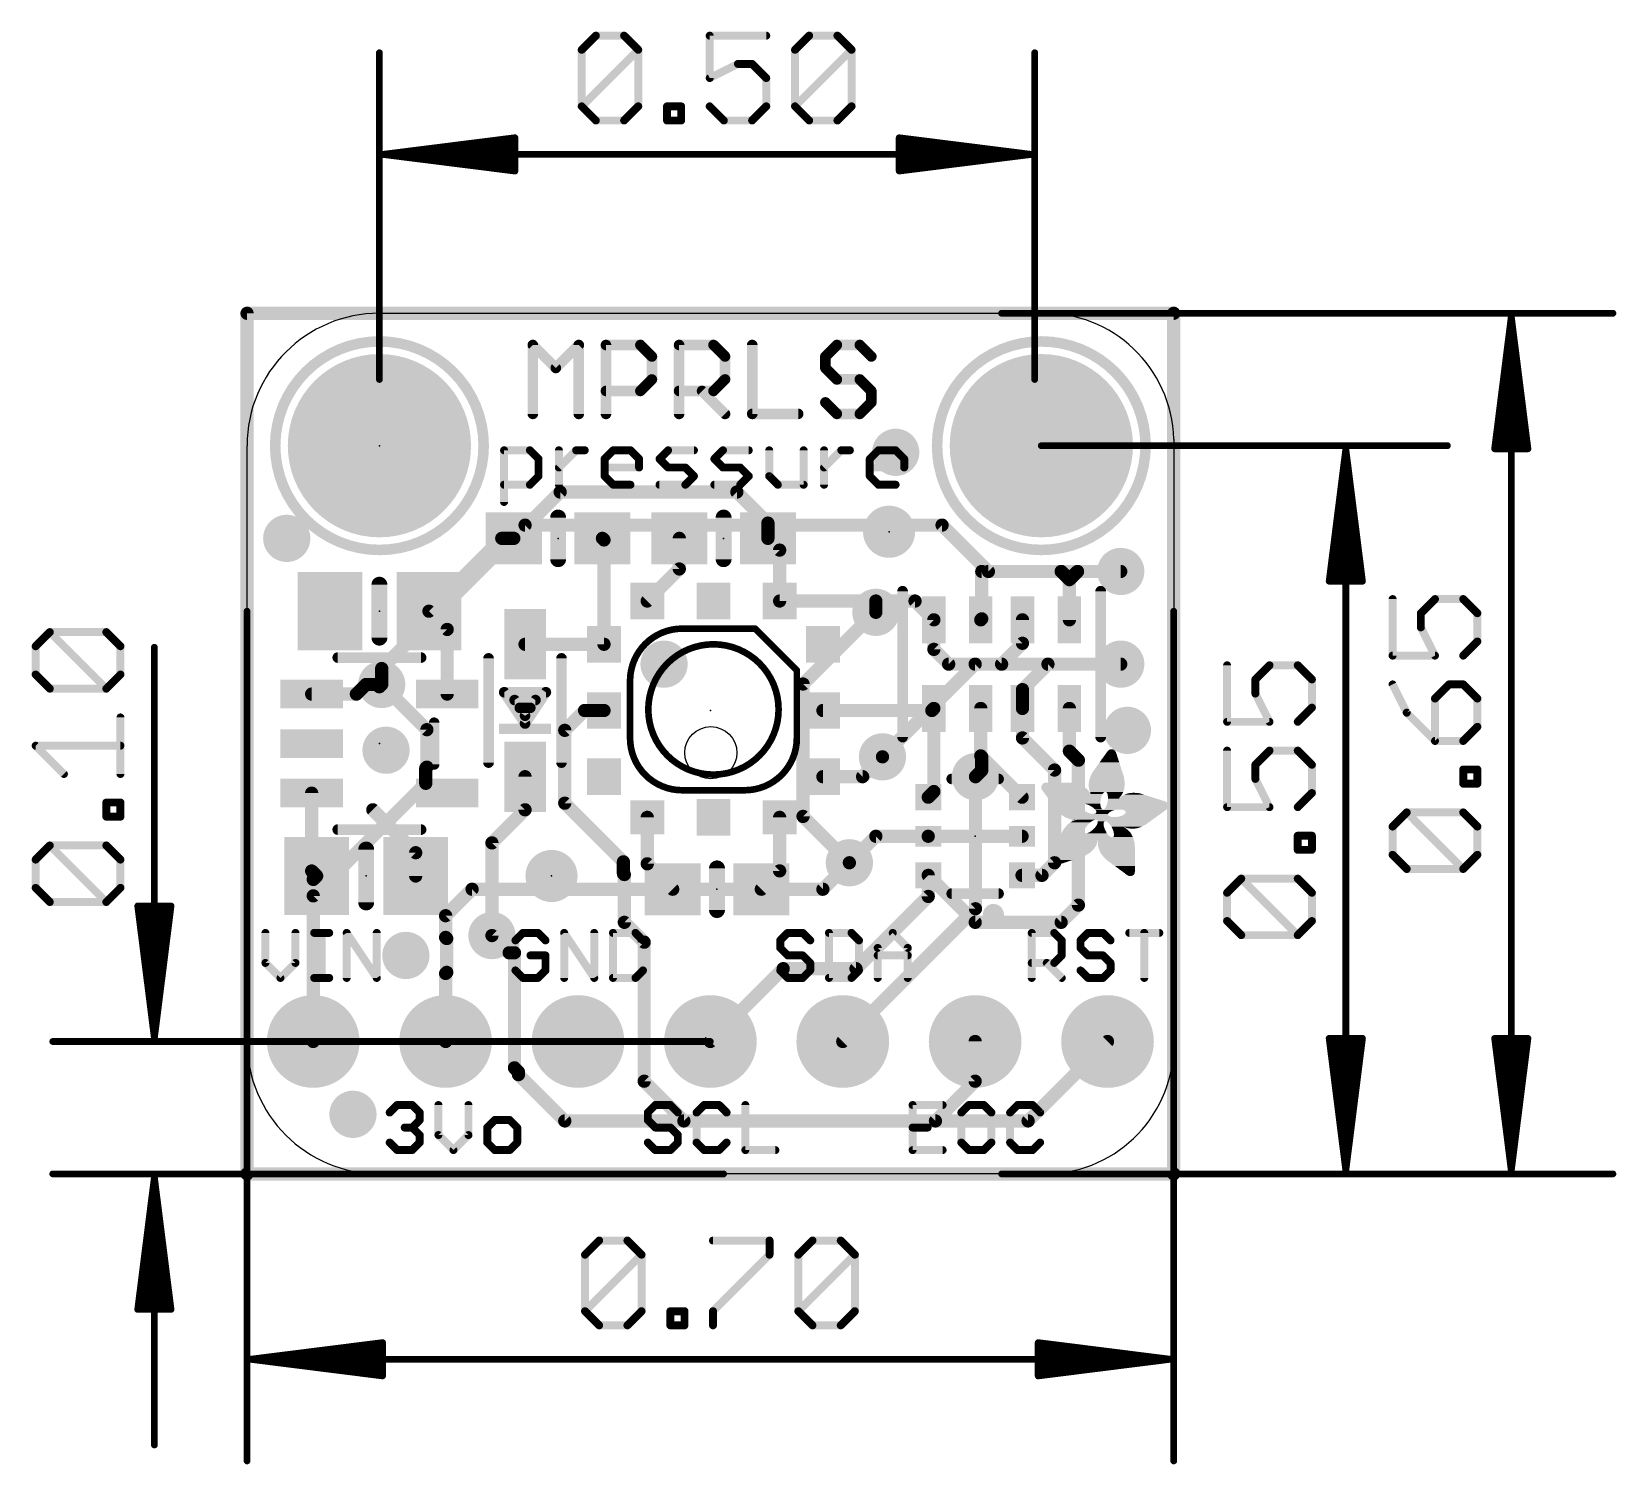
# Model space of a CAD drawing. Extents: x -4.1 to 26.3, y -5.6 to 21.9.
import ezdxf

# ---------------------------------------------------------------- set-up
doc = ezdxf.new("R2010")
doc.units = 0
for name, color, linetype in [('1', 12, 'CONTINUOUS'), ('16', 5, 'CONTINUOUS'), ('17', 110, 'CONTINUOUS'), ('18', 110, 'CONTINUOUS'), ('20', 53, 'CONTINUOUS'), ('21', 40, 'CONTINUOUS'), ('23', 40, 'CONTINUOUS'), ('47', 253, 'CONTINUOUS')]:
    doc.layers.add(name, color=color, linetype=linetype)

# ---------------------------------------------------------------- blocks, each defined once
blk = doc.blocks.new('RECT')
blk.add_solid([(-0.5, -0.5), (0.5, -0.5), (-0.5, 0.5), (0.5, 0.5)])
blk = doc.blocks.new('PIE')
at = {"const_width": 0.5}
blk.add_lwpolyline([(0, -0.25, 1), (0, 0.25, 1), (0, -0.25)], format="xyb", dxfattribs=at)
blk = doc.blocks.new('ROUNDP')
at = {"const_width": 0.5}
blk.add_lwpolyline([(0, -0.25, 1), (0, 0.25, 1), (0, -0.25)], format="xyb", dxfattribs=at)
blk = doc.blocks.new('ROUNDV')
at = {"const_width": 0.5}
blk.add_lwpolyline([(0, -0.25, 1), (0, 0.25, 1), (0, -0.25)], format="xyb", dxfattribs=at)

msp = doc.modelspace()

# ---------------------------------------------------------------- linework, layer by layer
at = {"layer": '1', "const_width": 0.254}
for points in [[(0, 0), (0, 16.51)], [(0, 16.51), (17.78, 16.51)], [(17.78, 16.51), (17.78, 0)], [(5.119, 12.192), (6.008, 13.081)], [(6.008, 13.081), (9.398, 13.081)], [(9.398, 13.081), (9.994, 12.485)], [(9.994, 12.485), (9.994, 12.192)], [(3.49, 10.795), (4.887, 12.192)], [(4.887, 12.192), (5.119, 12.192)], [(6.819, 12.192), (6.849, 12.162)], [(6.849, 12.162), (6.849, 10.16)], [(8.294, 11.605), (8.294, 12.192)], [(10.219, 11.967), (9.994, 12.192)], [(10.219, 10.99), (10.219, 11.967)], [(7.679, 10.99), (8.294, 11.605)], [(14.097, 11.557), (15.621, 11.557)], [(14.097, 10.648), (14.097, 11.557)], [(15.621, 11.557), (15.778, 11.4)], [(15.935, 11.557), (15.778, 11.4)], [(16.764, 11.557), (15.935, 11.557)], [(15.778, 11.4), (15.778, 10.629)], [(10.219, 10.99), (12.065, 10.99)], [(12.065, 10.99), (12.817, 10.99)], [(12.065, 10.7736), (12.065, 10.99)], [(12.817, 10.99), (13.178, 10.629)], [(3.8401, 10.4449), (3.49, 10.795)], [(13.178, 10.063), (13.178, 10.629)], [(14.078, 10.629), (14.097, 10.648)], [(14.878, 10.629), (14.878, 10.179)], [(3.8401, 9.205), (3.8401, 10.4449)], [(6.849, 10.16), (5.334, 10.16)], [(13.462, 9.779), (13.178, 10.063)], [(14.878, 10.179), (14.478, 9.779)], [(14.478, 9.779), (13.462, 9.779)], [(14.878, 9.29), (15.367, 9.779)], [(15.367, 9.779), (16.764, 9.779)], [(2.2816, 9.3886), (2.098, 9.205)], [(2.5837, 9.3886), (2.2816, 9.3886)], [(2.5837, 9.3886), (2.54, 9.3449)], [(2.098, 9.205), (1.2399, 9.205)], [(14.878, 8.929), (14.878, 9.29)], [(6.477, 8.89), (6.096, 8.509)], [(6.849, 8.89), (6.477, 8.89)], [(11.049, 8.89), (13.139, 8.89)], [(13.139, 8.89), (13.178, 8.929)], [(13.178, 8.929), (13.178, 7.335)], [(14.078, 8.929), (14.078, 8.019)], [(14.878, 8.929), (14.878, 8.363)], [(15.778, 8.1096), (15.778, 8.929)], [(6.096, 8.509), (6.096, 7.112)], [(14.878, 8.363), (15.494, 7.747)], [(15.9512, 7.9364), (15.778, 8.1096)], [(11.811, 7.62), (12.192, 8.001)], [(14.078, 8.019), (14.0965, 8.0005)], [(14.0965, 8.0005), (14.87, 7.227)], [(14.0965, 8.0005), (14.0965, 7.7401)], [(15.9512, 5.1562), (15.9512, 7.9364)], [(5.334, 7.62), (5.334, 6.985)], [(11.049, 7.62), (11.811, 7.62)], [(14.0965, 7.7401), (13.9764, 7.62)], [(15.494, 7.747), (15.494, 5.969)], [(1.2399, 7.305), (1.2399, 5.8111)], [(13.178, 7.335), (13.07, 7.227)], [(3.236, 6.162), (2.413, 6.985)], [(5.334, 6.985), (4.699, 6.35)], [(6.096, 7.112), (7.2218, 5.9862)], [(7.679, 6.84), (7.679, 5.949)], [(10.219, 6.84), (10.219, 5.813)], [(4.699, 6.35), (4.699, 4.572)], [(12.065, 6.477), (11.557, 5.969)], [(13.07, 6.477), (12.065, 6.477)], [(13.07, 6.477), (14.87, 6.477)], [(3.236, 5.715), (3.236, 6.162)], [(7.2218, 5.9862), (7.2218, 5.7596)], [(15.494, 5.969), (15.252, 5.727)], [(1.2399, 5.8111), (1.336, 5.715)], [(1.27, 5.649), (1.336, 5.715)], [(7.2218, 5.7596), (7.239, 5.7424)], [(7.239, 5.7424), (7.239, 4.826)], [(7.679, 5.949), (8.167, 5.461)], [(10.219, 5.813), (9.867, 5.461)], [(13.07, 5.727), (13.971, 4.826)], [(13.07, 5.323), (13.07, 5.727)], [(15.252, 5.727), (14.87, 5.727)], [(1.27, 2.54), (1.27, 5.649)], [(11.684, 3.937), (13.07, 5.323)], [(15.621, 4.826), (15.9512, 5.1562)], [(7.239, 4.826), (7.62, 4.445)], [(13.971, 4.826), (15.621, 4.826)], [(7.62, 4.445), (7.62, 1.778)], [(8.89, 2.54), (10.287, 3.937)], [(10.287, 3.937), (11.684, 3.937)], [(13.97, 1.778), (13.97, 2.54)], [(7.62, 1.778), (8.382, 1.016)], [(13.208, 1.016), (13.97, 1.778)], [(8.382, 1.016), (13.208, 1.016)], [(17.78, 0), (0, 0)]]:
    msp.add_lwpolyline(points, dxfattribs=at)
at = {"layer": '1', "const_width": 0.127}
for points in [[(0.0635, 16.51, 1), (-0.0635, 16.51)], [(0, 16.5735, 1), (0, 16.4465)], [(17.8435, 16.51, 1), (17.7165, 16.51)], [(17.78, 16.4465, 1), (17.78, 16.5735)], [(6.008, 13.1445, 1), (6.008, 13.0175)], [(6.0529, 13.0361, 1), (5.9631, 13.1259)], [(9.4429, 13.1259, 1), (9.3531, 13.0361)], [(9.398, 13.0175, 1), (9.398, 13.1445)], [(10.0575, 12.485, 1), (9.9305, 12.485)], [(9.9491, 12.4401, 1), (10.0389, 12.5299)], [(4.887, 12.2555, 1), (4.887, 12.1285)], [(4.9319, 12.1471, 1), (4.8421, 12.2369)], [(5.0741, 12.2369, 1), (5.1639, 12.1471)], [(5.119, 12.1285, 1), (5.119, 12.2555)], [(6.8639, 12.2369, 1), (6.7741, 12.1471)], [(6.9125, 12.162, 1), (6.7855, 12.162)], [(6.8041, 12.1171, 1), (6.8939, 12.2069)], [(8.3575, 12.192, 1), (8.2305, 12.192)], [(10.0389, 12.2369, 1), (9.9491, 12.1471)], [(9.9305, 12.192, 1), (10.0575, 12.192)], [(10.2825, 11.967, 1), (10.1555, 11.967)], [(10.1741, 11.9221, 1), (10.2639, 12.0119)], [(8.2305, 11.605, 1), (8.3575, 11.605)], [(8.3389, 11.5601, 1), (8.2491, 11.6499)], [(14.097, 11.6205, 1), (14.097, 11.4935)], [(14.1605, 11.557, 1), (14.0335, 11.557)], [(15.6659, 11.6019, 1), (15.5761, 11.5121)], [(15.621, 11.4935, 1), (15.621, 11.6205)], [(15.935, 11.6205, 1), (15.935, 11.4935)], [(15.9799, 11.5121, 1), (15.8901, 11.6019)], [(16.764, 11.4935, 1), (16.764, 11.6205)], [(15.8415, 11.4, 1), (15.7145, 11.4)], [(15.7331, 11.4449, 1), (15.8229, 11.3551)], [(15.7331, 11.3551, 1), (15.8229, 11.4449)], [(7.6341, 11.0349, 1), (7.7239, 10.9451)], [(10.219, 11.0535, 1), (10.219, 10.9265)], [(10.1555, 10.99, 1), (10.2825, 10.99)], [(12.065, 11.0535, 1), (12.065, 10.9265)], [(12.1285, 10.99, 1), (12.0015, 10.99)], [(12.065, 10.9265, 1), (12.065, 11.0535)], [(12.8619, 11.0349, 1), (12.7721, 10.9451)], [(12.817, 10.9265, 1), (12.817, 11.0535)], [(3.5349, 10.8399, 1), (3.4451, 10.7501)], [(3.4451, 10.8399, 1), (3.5349, 10.7501)], [(12.0015, 10.7736, 1), (12.1285, 10.7736)], [(13.2415, 10.629, 1), (13.1145, 10.629)], [(13.1331, 10.5841, 1), (13.2229, 10.6739)], [(14.0331, 10.6739, 1), (14.1229, 10.5841)], [(14.0335, 10.648, 1), (14.1605, 10.648)], [(14.1419, 10.6031, 1), (14.0521, 10.6929)], [(14.9415, 10.629, 1), (14.8145, 10.629)], [(15.7145, 10.629, 1), (15.8415, 10.629)], [(3.9036, 10.4449, 1), (3.7766, 10.4449)], [(3.7952, 10.4, 1), (3.885, 10.4898)], [(5.334, 10.2235, 1), (5.334, 10.0965)], [(6.7855, 10.16, 1), (6.9125, 10.16)], [(6.849, 10.0965, 1), (6.849, 10.2235)], [(13.2229, 10.1079, 1), (13.1331, 10.0181)], [(13.1145, 10.063, 1), (13.2415, 10.063)], [(14.8145, 10.179, 1), (14.9415, 10.179)], [(14.9229, 10.1341, 1), (14.8331, 10.2239)], [(13.462, 9.8425, 1), (13.462, 9.7155)], [(13.4171, 9.7341, 1), (13.5069, 9.8239)], [(14.4331, 9.8239, 1), (14.5229, 9.7341)], [(14.478, 9.7155, 1), (14.478, 9.8425)], [(15.367, 9.8425, 1), (15.367, 9.7155)], [(15.4119, 9.7341, 1), (15.3221, 9.8239)], [(16.764, 9.7155, 1), (16.764, 9.8425)], [(2.2816, 9.4521, 1), (2.2816, 9.3251)], [(2.3265, 9.3437, 1), (2.2367, 9.4335)], [(2.4951, 9.3898, 1), (2.5849, 9.3)], [(2.6286, 9.3437, 1), (2.5388, 9.4335)], [(2.5837, 9.3251, 1), (2.5837, 9.4521)], [(1.2399, 9.2685, 1), (1.2399, 9.1415)], [(2.0531, 9.2499, 1), (2.1429, 9.1601)], [(2.098, 9.1415, 1), (2.098, 9.2685)], [(3.7766, 9.205, 1), (3.9036, 9.205)], [(14.9415, 9.29, 1), (14.8145, 9.29)], [(14.8331, 9.3349, 1), (14.9229, 9.2451)], [(6.477, 8.9535, 1), (6.477, 8.8265)], [(6.5219, 8.8451, 1), (6.4321, 8.9349)], [(6.849, 8.8265, 1), (6.849, 8.9535)], [(11.049, 8.9535, 1), (11.049, 8.8265)], [(13.0941, 8.9349, 1), (13.1839, 8.8451)], [(13.2415, 8.929, 1), (13.1145, 8.929)], [(13.2229, 8.8841, 1), (13.1331, 8.9739)], [(13.139, 8.8265, 1), (13.139, 8.9535)], [(14.1415, 8.929, 1), (14.0145, 8.929)], [(14.9415, 8.929, 1), (14.8145, 8.929)], [(14.8145, 8.929, 1), (14.9415, 8.929)], [(15.8415, 8.929, 1), (15.7145, 8.929)], [(6.1595, 8.509, 1), (6.0325, 8.509)], [(6.0511, 8.5539, 1), (6.1409, 8.4641)], [(14.9229, 8.4079, 1), (14.8331, 8.3181)], [(14.8145, 8.363, 1), (14.9415, 8.363)], [(15.8229, 8.1545, 1), (15.7331, 8.0647)], [(12.2369, 7.9561, 1), (12.1471, 8.0459)], [(14.1229, 8.0639, 1), (14.0331, 7.9741)], [(14.0145, 8.019, 1), (14.1415, 8.019)], [(14.1414, 8.0454, 1), (14.0516, 7.9556)], [(14.16, 8.0005, 1), (14.033, 8.0005)], [(14.0516, 7.9556, 1), (14.1414, 8.0454)], [(15.7145, 8.1096, 1), (15.8415, 8.1096)], [(16.0147, 7.9364, 1), (15.8877, 7.9364)], [(15.9063, 7.8915, 1), (15.9961, 7.9813)], [(5.3975, 7.62, 1), (5.2705, 7.62)], [(11.049, 7.6835, 1), (11.049, 7.5565)], [(11.7661, 7.6649, 1), (11.8559, 7.5751)], [(11.811, 7.5565, 1), (11.811, 7.6835)], [(13.9315, 7.6649, 1), (14.0213, 7.5751)], [(14.033, 7.7401, 1), (14.16, 7.7401)], [(14.1414, 7.6952, 1), (14.0516, 7.785)], [(15.5575, 7.747, 1), (15.4305, 7.747)], [(15.4491, 7.7021, 1), (15.5389, 7.7919)], [(1.3034, 7.305, 1), (1.1764, 7.305)], [(13.0251, 7.2719, 1), (13.1149, 7.1821)], [(13.1145, 7.335, 1), (13.2415, 7.335)], [(13.2229, 7.2901, 1), (13.1331, 7.3799)], [(14.8251, 7.1821, 1), (14.9149, 7.2719)], [(2.4579, 7.0299, 1), (2.3681, 6.9401)], [(5.2705, 6.985, 1), (5.3975, 6.985)], [(5.3789, 6.9401, 1), (5.2891, 7.0299)], [(6.1409, 7.1569, 1), (6.0511, 7.0671)], [(6.0325, 7.112, 1), (6.1595, 7.112)], [(7.7425, 6.84, 1), (7.6155, 6.84)], [(10.2825, 6.84, 1), (10.1555, 6.84)], [(4.7625, 6.35, 1), (4.6355, 6.35)], [(4.6541, 6.3949, 1), (4.7439, 6.3051)], [(12.065, 6.5405, 1), (12.065, 6.4135)], [(12.1099, 6.4321, 1), (12.0201, 6.5219)], [(13.07, 6.5405, 1), (13.07, 6.4135)], [(13.07, 6.4135, 1), (13.07, 6.5405)], [(14.87, 6.4135, 1), (14.87, 6.5405)], [(3.2995, 6.162, 1), (3.1725, 6.162)], [(3.1911, 6.1171, 1), (3.2809, 6.2069)], [(7.2853, 5.9862, 1), (7.1583, 5.9862)], [(7.1769, 5.9413, 1), (7.2667, 6.0311)], [(15.5389, 5.9241, 1), (15.4491, 6.0139)], [(1.2848, 5.856, 1), (1.195, 5.7662)], [(1.1764, 5.8111, 1), (1.3034, 5.8111)], [(1.3809, 5.6701, 1), (1.2911, 5.7599)], [(1.2911, 5.6701, 1), (1.3809, 5.7599)], [(3.1725, 5.715, 1), (3.2995, 5.715)], [(7.2667, 5.8045, 1), (7.1769, 5.7147)], [(7.1583, 5.7596, 1), (7.2853, 5.7596)], [(7.3025, 5.7424, 1), (7.1755, 5.7424)], [(7.1941, 5.6975, 1), (7.2839, 5.7873)], [(7.7239, 5.9939, 1), (7.6341, 5.9041)], [(7.6155, 5.949, 1), (7.7425, 5.949)], [(10.1555, 5.813, 1), (10.2825, 5.813)], [(10.2639, 5.7681, 1), (10.1741, 5.8579)], [(11.5121, 6.0139, 1), (11.6019, 5.9241)], [(13.1149, 5.7719, 1), (13.0251, 5.6821)], [(13.1335, 5.727, 1), (13.0065, 5.727)], [(14.87, 5.7905, 1), (14.87, 5.6635)], [(15.2071, 5.7719, 1), (15.2969, 5.6821)], [(15.252, 5.6635, 1), (15.252, 5.7905)], [(15.4305, 5.969, 1), (15.5575, 5.969)], [(1.3335, 5.649, 1), (1.2065, 5.649)], [(1.2251, 5.6939, 1), (1.3149, 5.6041)], [(8.1221, 5.4161, 1), (8.2119, 5.5059)], [(9.8221, 5.5059, 1), (9.9119, 5.4161)], [(13.0065, 5.323, 1), (13.1335, 5.323)], [(13.1149, 5.2781, 1), (13.0251, 5.3679)], [(15.8877, 5.1562, 1), (16.0147, 5.1562)], [(15.9961, 5.1113, 1), (15.9063, 5.2011)], [(7.2839, 4.8709, 1), (7.1941, 4.7811)], [(7.1755, 4.826, 1), (7.3025, 4.826)], [(13.971, 4.8895, 1), (13.971, 4.7625)], [(13.9261, 4.7811, 1), (14.0159, 4.8709)], [(15.5761, 4.8709, 1), (15.6659, 4.7811)], [(15.621, 4.7625, 1), (15.621, 4.8895)], [(4.6355, 4.572, 1), (4.7625, 4.572)], [(7.6835, 4.445, 1), (7.5565, 4.445)], [(7.5751, 4.4001, 1), (7.6649, 4.4899)], [(10.287, 4.0005, 1), (10.287, 3.8735)], [(10.3319, 3.8921, 1), (10.2421, 3.9819)], [(11.6391, 3.9819, 1), (11.7289, 3.8921)], [(11.684, 3.8735, 1), (11.684, 4.0005)], [(1.2065, 2.54, 1), (1.3335, 2.54)], [(8.8451, 2.5849, 1), (8.9349, 2.4951)], [(14.0335, 2.54, 1), (13.9065, 2.54)], [(7.6649, 1.8229, 1), (7.5751, 1.7331)], [(7.5565, 1.778, 1), (7.6835, 1.778)], [(13.9065, 1.778, 1), (14.0335, 1.778)], [(14.0149, 1.7331, 1), (13.9251, 1.8229)], [(8.382, 1.0795, 1), (8.382, 0.9525)], [(8.3371, 0.9711, 1), (8.4269, 1.0609)], [(13.1631, 1.0609, 1), (13.2529, 0.9711)], [(13.208, 0.9525, 1), (13.208, 1.0795)], [(0, 0.0635, 1), (0, -0.0635)], [(-0.0635, 0, 1), (0.0635, 0)], [(17.7165, 0, 1), (17.8435, 0)], [(17.78, -0.0635, 1), (17.78, 0.0635)]]:
    msp.add_lwpolyline(points, format="xyb", dxfattribs=at)
at = {"layer": '16', "const_width": 0.254}
for points in [[(0, 0), (0, 16.51)], [(0, 16.51), (17.78, 16.51)], [(17.78, 16.51), (17.78, 0)], [(5.334, 12.446), (2.5837, 9.6957)], [(13.335, 12.446), (5.334, 12.446)], [(14.224, 11.557), (13.335, 12.446)], [(16.764, 11.557), (14.224, 11.557)], [(10.668, 9.398), (12.065, 10.795)], [(12.065, 10.795), (12.065, 10.7736)], [(2.5837, 9.6957), (2.5837, 9.3886)], [(12.192, 8.001), (13.97, 9.779)], [(13.97, 9.779), (16.764, 9.779)], [(2.5837, 9.3886), (3.4504, 8.5219)], [(10.668, 6.858), (10.668, 9.398)], [(3.4504, 8.5219), (3.4504, 7.8035)], [(3.4504, 7.8035), (3.429, 7.7821)], [(3.429, 7.7821), (3.429, 7.493)], [(3.429, 7.493), (1.27, 5.334)], [(13.9764, 7.62), (13.9764, 5.0864)], [(11.557, 5.969), (10.668, 6.858)], [(11.557, 5.969), (11.049, 5.461)], [(4.318, 5.461), (3.81, 4.953)], [(11.049, 5.461), (4.318, 5.461)], [(1.27, 5.334), (1.27, 2.54)], [(13.9764, 5.0864), (11.43, 2.54)], [(3.81, 4.953), (3.81, 4.5369)], [(3.81, 4.5369), (3.8314, 4.5155)], [(3.8314, 4.5155), (3.8314, 3.8665)], [(5.0292, 4.2418), (4.699, 4.572)], [(5.1308, 4.2418), (5.0292, 4.2418)], [(5.1308, 2.035), (5.1308, 4.2418)], [(3.8314, 3.8665), (3.81, 3.8451)], [(3.81, 3.8451), (3.81, 2.54)], [(14.986, 1.016), (16.51, 2.54)], [(5.207, 1.9588), (5.1308, 2.035)], [(5.207, 1.9588), (5.207, 1.905)], [(5.207, 1.905), (6.096, 1.016)], [(6.096, 1.016), (14.986, 1.016)], [(17.78, 0), (0, 0)]]:
    msp.add_lwpolyline(points, dxfattribs=at)
at = {"layer": '16', "const_width": 0.127}
for points in [[(0.0635, 16.51, 1), (-0.0635, 16.51)], [(0, 16.5735, 1), (0, 16.4465)], [(17.8435, 16.51, 1), (17.7165, 16.51)], [(17.78, 16.4465, 1), (17.78, 16.5735)], [(5.334, 12.5095, 1), (5.334, 12.3825)], [(5.3789, 12.4011, 1), (5.2891, 12.4909)], [(13.3799, 12.4909, 1), (13.2901, 12.4011)], [(13.335, 12.3825, 1), (13.335, 12.5095)], [(14.224, 11.6205, 1), (14.224, 11.4935)], [(14.1791, 11.5121, 1), (14.2689, 11.6019)], [(16.764, 11.4935, 1), (16.764, 11.6205)], [(12.1285, 10.795, 1), (12.0015, 10.795)], [(12.0015, 10.7736, 1), (12.1285, 10.7736)], [(12.1099, 10.7501, 1), (12.0201, 10.8399)], [(2.6472, 9.6957, 1), (2.5202, 9.6957)], [(2.5388, 9.7406, 1), (2.6286, 9.6508)], [(13.97, 9.8425, 1), (13.97, 9.7155)], [(14.0149, 9.7341, 1), (13.9251, 9.8239)], [(16.764, 9.7155, 1), (16.764, 9.8425)], [(2.6286, 9.4335, 1), (2.5388, 9.3437)], [(2.5202, 9.3886, 1), (2.6472, 9.3886)], [(10.7315, 9.398, 1), (10.6045, 9.398)], [(10.6231, 9.4429, 1), (10.7129, 9.3531)], [(3.5139, 8.5219, 1), (3.3869, 8.5219)], [(3.4055, 8.477, 1), (3.4953, 8.5668)], [(3.4925, 7.7821, 1), (3.3655, 7.7821)], [(3.4953, 7.7586, 1), (3.4055, 7.8484)], [(12.1471, 8.0459, 1), (12.2369, 7.9561)], [(3.3841, 7.827, 1), (3.4739, 7.7372)], [(3.4739, 7.4481, 1), (3.3841, 7.5379)], [(3.3869, 7.8035, 1), (3.5139, 7.8035)], [(14.0399, 7.62, 1), (13.9129, 7.62)], [(3.3655, 7.493, 1), (3.4925, 7.493)], [(10.7129, 6.9029, 1), (10.6231, 6.8131)], [(10.6045, 6.858, 1), (10.7315, 6.858)], [(11.6019, 5.9241, 1), (11.5121, 6.0139)], [(11.5121, 5.9241, 1), (11.6019, 6.0139)], [(4.318, 5.5245, 1), (4.318, 5.3975)], [(4.3629, 5.4161, 1), (4.2731, 5.5059)], [(11.0041, 5.5059, 1), (11.0939, 5.4161)], [(11.049, 5.3975, 1), (11.049, 5.5245)], [(1.3335, 5.334, 1), (1.2065, 5.334)], [(1.2251, 5.3789, 1), (1.3149, 5.2891)], [(14.0213, 5.0415, 1), (13.9315, 5.1313)], [(3.8735, 4.953, 1), (3.7465, 4.953)], [(3.7651, 4.9979, 1), (3.8549, 4.9081)], [(13.9129, 5.0864, 1), (14.0399, 5.0864)], [(3.8549, 4.5818, 1), (3.7651, 4.492)], [(3.7465, 4.5369, 1), (3.8735, 4.5369)], [(3.8949, 4.5155, 1), (3.7679, 4.5155)], [(3.7865, 4.4706, 1), (3.8763, 4.5604)], [(4.7439, 4.6169, 1), (4.6541, 4.5271)], [(5.0292, 4.3053, 1), (5.0292, 4.1783)], [(4.9843, 4.1969, 1), (5.0741, 4.2867)], [(5.1943, 4.2418, 1), (5.0673, 4.2418)], [(5.1308, 4.1783, 1), (5.1308, 4.3053)], [(3.8735, 3.8451, 1), (3.7465, 3.8451)], [(3.7651, 3.89, 1), (3.8549, 3.8002)], [(3.8763, 3.8216, 1), (3.7865, 3.9114)], [(3.7679, 3.8665, 1), (3.8949, 3.8665)], [(1.2065, 2.54, 1), (1.3335, 2.54)], [(3.7465, 2.54, 1), (3.8735, 2.54)], [(11.3851, 2.5849, 1), (11.4749, 2.4951)], [(16.5549, 2.4951, 1), (16.4651, 2.5849)], [(5.1757, 2.0799, 1), (5.0859, 1.9901)], [(5.0673, 2.035, 1), (5.1943, 2.035)], [(5.2705, 1.9588, 1), (5.1435, 1.9588)], [(5.2519, 1.9499, 1), (5.1621, 1.8601)], [(5.1435, 1.905, 1), (5.2705, 1.905)], [(5.1621, 1.9139, 1), (5.2519, 2.0037)], [(6.096, 1.0795, 1), (6.096, 0.9525)], [(6.0511, 0.9711, 1), (6.1409, 1.0609)], [(14.9411, 1.0609, 1), (15.0309, 0.9711)], [(14.986, 0.9525, 1), (14.986, 1.0795)], [(0, 0.0635, 1), (0, -0.0635)], [(-0.0635, 0, 1), (0.0635, 0)], [(17.7165, 0, 1), (17.8435, 0)], [(17.78, -0.0635, 1), (17.78, 0.0635)]]:
    msp.add_lwpolyline(points, format="xyb", dxfattribs=at)
at = {"layer": '20'}
for p, q in [((2.54, 16.51), (15.24, 16.51)), ((17.78, 14.097), (17.78, 2.413)), ((0, 2.54), (0, 13.97)), ((15.24, 0), (2.54, 0))]:
    msp.add_line(p, q, dxfattribs=at)
msp.add_circle((8.899, 8.08), 0.5, dxfattribs=at)
for centre, radius, start, end in [((2.54, 13.97), 2.54, 90, 180), ((15.3035, 14.0335), 2.4773, 1.4688, 91.4688), ((2.54, 2.54), 2.54, 180, 270), ((15.3035, 2.4765), 2.4773, 268.5312, 358.5312)]:
    msp.add_arc(centre, radius, start, end, dxfattribs=at)
at = {"layer": '21'}
for points, const_width in [([(2.54, 11.97, 1), (2.54, 15.97, 1), (2.54, 11.97)], 0.2032), ([(5.5342, 15.9015, 1), (5.4326, 15.9015)], 0.1016), ([(5.5193, 15.9374, 1), (5.4475, 15.8656)], 0.1016), ([(6.4155, 15.9015, 1), (6.3139, 15.9015)], 0.1016), ([(6.4006, 15.8656, 1), (6.3288, 15.9374)], 0.1016), ([(6.9375, 15.9015, 1), (6.8359, 15.9015)], 0.1016), ([(6.8867, 15.9523, 1), (6.8867, 15.8507)], 0.1016), ([(7.5836, 15.9374, 1), (7.5117, 15.8656)], 0.1016), ([(7.5476, 15.8507, 1), (7.5476, 15.9523)], 0.1016), ([(8.3408, 15.9015, 1), (8.2392, 15.9015)], 0.1016), ([(8.29, 15.9523, 1), (8.29, 15.8507)], 0.1016), ([(8.9868, 15.9374, 1), (8.915, 15.8656)], 0.1016), ([(8.9509, 15.8507, 1), (8.9509, 15.9523)], 0.1016), ([(9.744, 15.9015, 1), (9.6424, 15.9015)], 0.1016), ([(11.3168, 15.9523, 1), (11.3168, 15.8507)], 0.1016), ([(11.3528, 15.8656, 1), (11.2809, 15.9374)], 0.1016), ([(11.7934, 15.9374, 1), (11.7216, 15.8656)], 0.1016), ([(11.7575, 15.8507, 1), (11.7575, 15.9523)], 0.1016), ([(15.24, 11.97, 1), (15.24, 15.97, 1), (15.24, 11.97)], 0.2032), ([(5.8881, 15.4968, 1), (5.96, 15.425)], 0.1016), ([(5.8881, 15.425, 1), (5.96, 15.4968)], 0.1016), ([(7.8188, 15.6812, 1), (7.7172, 15.6812)], 0.1016), ([(7.732, 15.6453, 1), (7.8039, 15.7171)], 0.1016), ([(9.222, 15.6812, 1), (9.1204, 15.6812)], 0.1016), ([(9.1353, 15.6453, 1), (9.2072, 15.7171)], 0.1016), ([(11.1473, 15.6812, 1), (11.0457, 15.6812)], 0.1016), ([(11.0606, 15.7171, 1), (11.1324, 15.6453)], 0.1016), ([(11.1324, 15.4968, 1), (11.0606, 15.425)], 0.1016), ([(11.0457, 15.4609, 1), (11.1473, 15.4609)], 0.1016), ([(11.9419, 15.6453, 1), (12.0137, 15.7171)], 0.1016), ([(7.7172, 15.2406, 1), (7.8188, 15.2406)], 0.1016), ([(7.8039, 15.2046, 1), (7.732, 15.2765)], 0.1016), ([(9.1204, 15.2406, 1), (9.222, 15.2406)], 0.1016), ([(9.2072, 15.2046, 1), (9.1353, 15.2765)], 0.1016), ([(11.3168, 15.2914, 1), (11.3168, 15.1898)], 0.1016), ([(11.2809, 15.2046, 1), (11.3528, 15.2765)], 0.1016), ([(11.7934, 15.2765, 1), (11.7216, 15.2046)], 0.1016), ([(11.7575, 15.1898, 1), (11.7575, 15.2914)], 0.1016), ([(6.8867, 15.071, 1), (6.8867, 14.9694)], 0.1016), ([(7.5117, 15.0562, 1), (7.5836, 14.9843)], 0.1016), ([(7.5476, 14.9694, 1), (7.5476, 15.071)], 0.1016), ([(8.29, 15.071, 1), (8.29, 14.9694)], 0.1016), ([(8.7665, 15.0562, 1), (8.6947, 14.9843)], 0.1016), ([(8.915, 15.0562, 1), (8.9868, 14.9843)], 0.1016), ([(8.9509, 14.9694, 1), (8.9509, 15.071)], 0.1016), ([(11.1324, 14.8358, 1), (11.0606, 14.764)], 0.1016), ([(12.0286, 15.0202, 1), (11.927, 15.0202)], 0.1016), ([(11.9419, 14.9843, 1), (12.0137, 15.0562)], 0.1016), ([(12.0137, 14.764, 1), (11.9419, 14.8358)], 0.1016), ([(5.4326, 14.5796, 1), (5.5342, 14.5796)], 0.1016), ([(6.3139, 14.5796, 1), (6.4155, 14.5796)], 0.1016), ([(6.8359, 14.5796, 1), (6.9375, 14.5796)], 0.1016), ([(8.2392, 14.5796, 1), (8.3408, 14.5796)], 0.1016), ([(9.1353, 14.5437, 1), (9.2072, 14.6155)], 0.1016), ([(9.6932, 14.6304, 1), (9.6932, 14.5288)], 0.1016), ([(9.6424, 14.5796, 1), (9.744, 14.5796)], 0.1016), ([(10.5745, 14.5288, 1), (10.5745, 14.6304)], 0.1016), ([(11.3168, 14.6304, 1), (11.3168, 14.5288)], 0.1016), ([(11.2809, 14.5437, 1), (11.3528, 14.6155)], 0.1016), ([(11.7216, 14.6155, 1), (11.7934, 14.5437)], 0.1016), ([(11.7575, 14.5288, 1), (11.7575, 14.6304)], 0.1016), ([(11.927, 14.7999, 1), (12.0286, 14.7999)], 0.1016), ([(4.9699, 13.8817, 1), (4.8937, 13.8817)], 0.0762), ([(4.9318, 13.9198, 1), (4.9318, 13.8436)], 0.0762), ([(5.4544, 13.9086, 1), (5.4006, 13.8547)], 0.0762), ([(5.4275, 13.8436, 1), (5.4275, 13.9198)], 0.0762), ([(5.6308, 13.7164, 1), (5.5546, 13.7164)], 0.0762), ([(5.5658, 13.6895, 1), (5.6197, 13.7434)], 0.0762), ([(6.0223, 13.8817, 1), (5.9461, 13.8817)], 0.0762), ([(6.3147, 13.9198, 1), (6.3147, 13.8436)], 0.0762), ([(6.3417, 13.8547, 1), (6.2878, 13.9086)], 0.0762), ([(6.48, 13.8436, 1), (6.48, 13.9198)], 0.0762), ([(6.8343, 13.7434, 1), (6.8882, 13.6895)], 0.0762), ([(6.8994, 13.7164, 1), (6.8232, 13.7164)], 0.0762), ([(7.0265, 13.9198, 1), (7.0265, 13.8436)], 0.0762), ([(7.0535, 13.8547, 1), (6.9996, 13.9086)], 0.0762), ([(7.3839, 13.9086, 1), (7.3301, 13.8547)], 0.0762), ([(7.357, 13.8436, 1), (7.357, 13.9198)], 0.0762), ([(7.5603, 13.7164, 1), (7.4841, 13.7164)], 0.0762), ([(7.4953, 13.6895, 1), (7.5492, 13.7434)], 0.0762), ([(7.9407, 13.7434, 1), (7.8868, 13.6895)], 0.0762), ([(7.8868, 13.7434, 1), (7.9407, 13.6895)], 0.0762), ([(8.079, 13.9198, 1), (8.079, 13.8436)], 0.0762), ([(8.1059, 13.8547, 1), (8.052, 13.9086)], 0.0762), ([(8.5747, 13.8436, 1), (8.5747, 13.9198)], 0.0762), ([(8.9931, 13.7434, 1), (8.9393, 13.6895)], 0.0762), ([(8.9393, 13.7434, 1), (8.9931, 13.6895)], 0.0762), ([(9.1314, 13.9198, 1), (9.1314, 13.8436)], 0.0762), ([(9.1584, 13.8547, 1), (9.1045, 13.9086)], 0.0762), ([(9.6272, 13.8436, 1), (9.6272, 13.9198)], 0.0762), ([(10.0568, 13.8817, 1), (9.9806, 13.8817)], 0.0762), ([(10.7177, 13.8817, 1), (10.6415, 13.8817)], 0.0762), ([(11.1092, 13.8817, 1), (11.033, 13.8817)], 0.0762), ([(11.4016, 13.9198, 1), (11.4016, 13.8436)], 0.0762), ([(11.4285, 13.8547, 1), (11.3747, 13.9086)], 0.0762), ([(11.5668, 13.8436, 1), (11.5668, 13.9198)], 0.0762), ([(11.9212, 13.7434, 1), (11.9751, 13.6895)], 0.0762), ([(11.9863, 13.7164, 1), (11.9101, 13.7164)], 0.0762), ([(12.1134, 13.9198, 1), (12.1134, 13.8436)], 0.0762), ([(12.1403, 13.8547, 1), (12.0865, 13.9086)], 0.0762), ([(12.4708, 13.9086, 1), (12.4169, 13.8547)], 0.0762), ([(12.4439, 13.8436, 1), (12.4439, 13.9198)], 0.0762), ([(12.6472, 13.7164, 1), (12.571, 13.7164)], 0.0762), ([(12.5822, 13.6895, 1), (12.6361, 13.7434)], 0.0762), ([(5.5546, 13.3859, 1), (5.6308, 13.3859)], 0.0762), ([(5.6197, 13.359, 1), (5.5658, 13.4129)], 0.0762), ([(5.9573, 13.5781, 1), (6.0112, 13.5242)], 0.0762), ([(6.8882, 13.4129, 1), (6.8343, 13.359)], 0.0762), ([(6.8613, 13.5893, 1), (6.8613, 13.5131)], 0.0762), ([(6.8232, 13.3859, 1), (6.8994, 13.3859)], 0.0762), ([(7.4841, 13.5512, 1), (7.5603, 13.5512)], 0.0762), ([(7.5222, 13.5131, 1), (7.5222, 13.5893)], 0.0762), ([(8.079, 13.5893, 1), (8.079, 13.5131)], 0.0762), ([(8.052, 13.5242, 1), (8.1059, 13.5781)], 0.0762), ([(8.4364, 13.5781, 1), (8.3825, 13.5242)], 0.0762), ([(8.4095, 13.5131, 1), (8.4095, 13.5893)], 0.0762), ([(8.6016, 13.359, 1), (8.5478, 13.4129)], 0.0762), ([(8.5478, 13.359, 1), (8.6016, 13.4129)], 0.0762), ([(9.1314, 13.5893, 1), (9.1314, 13.5131)], 0.0762), ([(9.1045, 13.5242, 1), (9.1584, 13.5781)], 0.0762), ([(9.4889, 13.5781, 1), (9.435, 13.5242)], 0.0762), ([(9.4619, 13.5131, 1), (9.4619, 13.5893)], 0.0762), ([(9.6541, 13.359, 1), (9.6002, 13.4129)], 0.0762), ([(9.6002, 13.359, 1), (9.6541, 13.4129)], 0.0762), ([(10.0456, 13.4129, 1), (9.9917, 13.359)], 0.0762), ([(9.9806, 13.3859, 1), (10.0568, 13.3859)], 0.0762), ([(11.0442, 13.5781, 1), (11.0981, 13.5242)], 0.0762), ([(11.9751, 13.4129, 1), (11.9212, 13.359)], 0.0762), ([(11.9482, 13.5893, 1), (11.9482, 13.5131)], 0.0762), ([(11.9101, 13.3859, 1), (11.9863, 13.3859)], 0.0762), ([(12.571, 13.5512, 1), (12.6472, 13.5512)], 0.0762), ([(12.6091, 13.5131, 1), (12.6091, 13.5893)], 0.0762), ([(4.9318, 13.2588, 1), (4.9318, 13.1826)], 0.0762), ([(5.4006, 13.2476, 1), (5.4544, 13.1938)], 0.0762), ([(5.4275, 13.1826, 1), (5.4275, 13.2588)], 0.0762), ([(5.9461, 13.2207, 1), (6.0223, 13.2207)], 0.0762), ([(7.0265, 13.2588, 1), (7.0265, 13.1826)], 0.0762), ([(6.9996, 13.1938, 1), (7.0535, 13.2476)], 0.0762), ([(7.357, 13.1826, 1), (7.357, 13.2588)], 0.0762), ([(7.9137, 13.2588, 1), (7.9137, 13.1826)], 0.0762), ([(8.3825, 13.2476, 1), (8.4364, 13.1938)], 0.0762), ([(8.4095, 13.1826, 1), (8.4095, 13.2588)], 0.0762), ([(8.9662, 13.2588, 1), (8.9662, 13.1826)], 0.0762), ([(9.435, 13.2476, 1), (9.4889, 13.1938)], 0.0762), ([(9.4619, 13.1826, 1), (9.4619, 13.2588)], 0.0762), ([(10.1839, 13.2588, 1), (10.1839, 13.1826)], 0.0762), ([(10.157, 13.1938, 1), (10.2108, 13.2476)], 0.0762), ([(10.6415, 13.2207, 1), (10.7177, 13.2207)], 0.0762), ([(10.6796, 13.1826, 1), (10.6796, 13.2588)], 0.0762), ([(11.033, 13.2207, 1), (11.1092, 13.2207)], 0.0762), ([(12.1134, 13.2588, 1), (12.1134, 13.1826)], 0.0762), ([(12.0865, 13.1938, 1), (12.1403, 13.2476)], 0.0762), ([(12.4439, 13.1826, 1), (12.4439, 13.2588)], 0.0762), ([(4.8937, 12.8902, 1), (4.9699, 12.8902)], 0.0762), ([(6.0452, 12.592, 1), (5.8928, 12.592)], 0.1524), ([(9.2202, 12.592, 1), (9.0678, 12.592)], 0.1524), ([(5.8928, 11.792, 1), (6.0452, 11.792)], 0.1524), ([(9.0678, 11.792, 1), (9.2202, 11.792)], 0.1524), ([(2.6162, 11.303, 1), (2.4638, 11.303)], 0.1524), ([(12.6288, 11.179, 1), (12.5272, 11.179)], 0.1016), ([(16.4288, 11.179, 1), (16.3272, 11.179)], 0.1016), ([(2.4638, 10.287, 1), (2.6162, 10.287)], 0.1524), ([(8.349, 10.46, 0.4142), (7.349, 9.46)], 0.127), ([(8.349, 10.4918, 1), (8.349, 10.4283)], 0.0635), ([(8.349, 10.4283, 1), (8.349, 10.4918)], 0.0635), ([(9.7715, 10.4825, 1), (9.7265, 10.4375)], 0.0635), ([(9.749, 10.4283, 1), (9.749, 10.4918)], 0.0635), ([(8.949, 7.66, 1), (8.949, 10.16, 1), (8.949, 7.66)], 0.127), ([(1.74, 9.9558, 1), (1.74, 9.8542)], 0.1016), ([(3.34, 9.8542, 1), (3.34, 9.9558)], 0.1016), ([(4.6848, 9.89, 1), (4.5832, 9.89)], 0.1016), ([(6.0848, 9.89, 1), (5.9832, 9.89)], 0.1016), ([(7.3807, 9.46, 1), (7.3173, 9.46)], 0.0635), ([(7.3173, 9.46, 1), (7.3807, 9.46)], 0.0635), ([(10.5808, 9.66, 1), (10.5173, 9.66)], 0.0635), ([(10.5265, 9.6375, 1), (10.5715, 9.6825)], 0.0635), ([(4.9763, 9.2682, 1), (4.8917, 9.2118)], 0.1016), ([(4.934, 9.2908, 1), (4.934, 9.1892)], 0.1016), ([(5.1763, 9.1182, 1), (5.0917, 9.0618)], 0.1016), ([(5.134, 9.1408, 1), (5.134, 9.0392)], 0.1016), ([(5.5763, 9.0618, 1), (5.4917, 9.1182)], 0.1016), ([(5.534, 9.0392, 1), (5.534, 9.1408)], 0.1016), ([(5.7763, 9.2118, 1), (5.6917, 9.2682)], 0.1016), ([(5.734, 9.1892, 1), (5.734, 9.2908)], 0.1016), ([(5.2335, 8.9916, 1), (5.2335, 8.89)], 0.1016), ([(5.2917, 8.8182, 1), (5.3763, 8.7618)], 0.1016), ([(5.2917, 8.7618, 1), (5.3763, 8.8182)], 0.1016), ([(5.4345, 8.89, 1), (5.4345, 8.9916)], 0.1016), ([(3.6408, 8.655, 1), (3.5392, 8.655)], 0.1016), ([(5.2917, 8.6682, 1), (5.3763, 8.6118)], 0.1016), ([(5.2917, 8.6118, 1), (5.3763, 8.6682)], 0.1016), ([(7.349, 8.36, 0.4142), (8.349, 7.36)], 0.127), ([(7.3807, 8.36, 1), (7.3173, 8.36)], 0.0635), ([(7.3173, 8.36, 1), (7.3807, 8.36)], 0.0635), ([(9.549, 7.36, 0.4142), (10.549, 8.36)], 0.127), ([(10.5808, 8.36, 1), (10.5173, 8.36)], 0.0635), ([(10.5173, 8.36, 1), (10.5808, 8.36)], 0.0635), ([(12.5272, 8.379, 1), (12.6288, 8.379)], 0.1016), ([(16.3272, 8.379, 1), (16.4288, 8.379)], 0.1016), ([(3.5392, 7.855, 1), (3.6408, 7.855)], 0.1016), ([(4.5832, 7.89, 1), (4.6848, 7.89)], 0.1016), ([(5.9832, 7.89, 1), (6.0848, 7.89)], 0.1016), ([(13.52, 7.6278, 1), (13.52, 7.5262)], 0.1016), ([(14.42, 7.5262, 1), (14.42, 7.6278)], 0.1016), ([(8.349, 7.3918, 1), (8.349, 7.3283)], 0.0635), ([(8.349, 7.3283, 1), (8.349, 7.3918)], 0.0635), ([(9.549, 7.3918, 1), (9.549, 7.3283)], 0.0635), ([(9.549, 7.3283, 1), (9.549, 7.3918)], 0.0635), ([(1.74, 6.6558, 1), (1.74, 6.5542)], 0.1016), ([(3.34, 6.5542, 1), (3.34, 6.6558)], 0.1016), ([(2.3622, 6.223, 1), (2.2098, 6.223)], 0.1524), ([(9.0932, 5.861, 1), (8.9408, 5.861)], 0.1524), ([(13.52, 5.4278, 1), (13.52, 5.3262)], 0.1016), ([(14.42, 5.3262, 1), (14.42, 5.4278)], 0.1016), ([(2.2098, 5.207, 1), (2.3622, 5.207)], 0.1524), ([(14.32, 4.877, 1), (14.32, 5.077, 1), (14.32, 4.877)], 0.2032), ([(8.9408, 5.061, 1), (9.0932, 5.061)], 0.1524), ([(0.3909, 4.6235, 1), (0.3147, 4.6235)], 0.0762), ([(0.9672, 4.6235, 1), (0.891, 4.6235)], 0.0762), ([(1.2884, 4.6616, 1), (1.2884, 4.5854)], 0.0762), ([(1.4705, 4.6235, 1), (1.3943, 4.6235)], 0.0762), ([(1.5765, 4.5854, 1), (1.5765, 4.6616)], 0.0762), ([(1.9437, 4.6447, 1), (1.8803, 4.6024)], 0.0762), ([(1.9501, 4.6235, 1), (1.8739, 4.6235)], 0.0762), ([(2.5264, 4.6235, 1), (2.4502, 4.6235)], 0.0762), ([(5.294, 4.6616, 1), (5.294, 4.5854)], 0.0762), ([(5.3209, 4.5966, 1), (5.267, 4.6505)], 0.0762), ([(5.609, 4.6505, 1), (5.5551, 4.5966)], 0.0762), ([(5.5821, 4.5854, 1), (5.5821, 4.6616)], 0.0762), ([(6.1171, 4.6447, 1), (6.0537, 4.6024)], 0.0762), ([(6.1235, 4.6235, 1), (6.0473, 4.6235)], 0.0762), ([(6.6998, 4.6235, 1), (6.6236, 4.6235)], 0.0762), ([(7.0591, 4.6235, 1), (6.9829, 4.6235)], 0.0762), ([(7.021, 4.6616, 1), (7.021, 4.5854)], 0.0762), ([(7.4801, 4.6505, 1), (7.4262, 4.5966)], 0.0762), ([(7.4531, 4.5854, 1), (7.4531, 4.6616)], 0.0762), ([(10.374, 4.6616, 1), (10.374, 4.5854)], 0.0762), ([(10.4009, 4.5966, 1), (10.347, 4.6505)], 0.0762), ([(10.689, 4.6505, 1), (10.6351, 4.5966)], 0.0762), ([(10.6621, 4.5854, 1), (10.6621, 4.6616)], 0.0762), ([(11.2035, 4.6235, 1), (11.1273, 4.6235)], 0.0762), ([(11.1654, 4.6616, 1), (11.1654, 4.5854)], 0.0762), ([(11.6246, 4.6505, 1), (11.5707, 4.5966)], 0.0762), ([(11.5976, 4.5854, 1), (11.5976, 4.6616)], 0.0762), ([(12.416, 4.6505, 1), (12.3621, 4.5966)], 0.0762), ([(12.416, 4.5966, 1), (12.3621, 4.6505)], 0.0762), ([(15.094, 4.6235, 1), (15.0178, 4.6235)], 0.0762), ([(15.0559, 4.6616, 1), (15.0559, 4.5854)], 0.0762), ([(15.515, 4.6505, 1), (15.4611, 4.5966)], 0.0762), ([(15.4881, 4.5854, 1), (15.4881, 4.6616)], 0.0762), ([(16.1355, 4.6616, 1), (16.1355, 4.5854)], 0.0762), ([(16.1624, 4.5966, 1), (16.1086, 4.6505)], 0.0762), ([(16.4506, 4.6505, 1), (16.3967, 4.5966)], 0.0762), ([(16.4236, 4.5854, 1), (16.4236, 4.6616)], 0.0762), ([(16.927, 4.6616, 1), (16.927, 4.5854)], 0.0762), ([(17.2532, 4.6235, 1), (17.177, 4.6235)], 0.0762), ([(17.5032, 4.5854, 1), (17.5032, 4.6616)], 0.0762), ([(5.188, 4.4795, 1), (5.1118, 4.4795)], 0.0762), ([(5.123, 4.5064, 1), (5.1769, 4.4525)], 0.0762), ([(5.438, 4.2295, 1), (5.438, 4.1533)], 0.0762), ([(5.7642, 4.1914, 1), (5.688, 4.1914)], 0.0762), ([(5.6992, 4.4525, 1), (5.7531, 4.5064)], 0.0762), ([(5.7261, 4.1533, 1), (5.7261, 4.2295)], 0.0762), ([(7.6353, 4.4795, 1), (7.5591, 4.4795)], 0.0762), ([(7.5702, 4.4525, 1), (7.6241, 4.5064)], 0.0762), ([(10.268, 4.4795, 1), (10.1918, 4.4795)], 0.0762), ([(10.203, 4.5064, 1), (10.2569, 4.4525)], 0.0762), ([(10.2569, 4.3624, 1), (10.203, 4.3085)], 0.0762), ([(10.1918, 4.3354, 1), (10.268, 4.3354)], 0.0762), ([(10.374, 4.2295, 1), (10.374, 4.1533)], 0.0762), ([(10.689, 4.2183, 1), (10.6351, 4.1644)], 0.0762), ([(10.6621, 4.1533, 1), (10.6621, 4.2295)], 0.0762), ([(10.7792, 4.4525, 1), (10.8331, 4.5064)], 0.0762), ([(11.7798, 4.4795, 1), (11.7036, 4.4795)], 0.0762), ([(11.7147, 4.4525, 1), (11.7686, 4.5064)], 0.0762), ([(12.074, 4.3624, 1), (12.1279, 4.3085)], 0.0762), ([(12.1391, 4.3354, 1), (12.0629, 4.3354)], 0.0762), ([(12.101, 4.2295, 1), (12.101, 4.1533)], 0.0762), ([(12.7153, 4.3354, 1), (12.6391, 4.3354)], 0.0762), ([(12.6502, 4.3085, 1), (12.7041, 4.3624)], 0.0762), ([(12.6772, 4.1533, 1), (12.6772, 4.2295)], 0.0762), ([(15.6702, 4.4795, 1), (15.594, 4.4795)], 0.0762), ([(15.6052, 4.4525, 1), (15.6591, 4.5064)], 0.0762), ([(15.6591, 4.1644, 1), (15.6052, 4.2183)], 0.0762), ([(16.0295, 4.4795, 1), (15.9533, 4.4795)], 0.0762), ([(15.9645, 4.5064, 1), (16.0184, 4.4525)], 0.0762), ([(16.0184, 4.3624, 1), (15.9645, 4.3085)], 0.0762), ([(15.9533, 4.3354, 1), (16.0295, 4.3354)], 0.0762), ([(16.1355, 4.2295, 1), (16.1355, 4.1533)], 0.0762), ([(16.4506, 4.2183, 1), (16.3967, 4.1644)], 0.0762), ([(16.4236, 4.1533, 1), (16.4236, 4.2295)], 0.0762), ([(16.5407, 4.4525, 1), (16.5946, 4.5064)], 0.0762), ([(0.3798, 4.0743, 1), (0.3259, 4.0204)], 0.0762), ([(0.3147, 4.0473, 1), (0.3909, 4.0473)], 0.0762), ([(0.891, 4.0473, 1), (0.9672, 4.0473)], 0.0762), ([(0.956, 4.0204, 1), (0.9021, 4.0743)], 0.0762), ([(5.1769, 3.9302, 1), (5.123, 3.8763)], 0.0762), ([(5.7531, 3.8763, 1), (5.6992, 3.9302)], 0.0762), ([(7.6241, 3.8763, 1), (7.5702, 3.9302)], 0.0762), ([(10.2569, 3.9302, 1), (10.203, 3.8763)], 0.0762), ([(10.347, 4.1644, 1), (10.4009, 4.2183)], 0.0762), ([(10.8442, 4.0473, 1), (10.768, 4.0473)], 0.0762), ([(10.7792, 4.0204, 1), (10.8331, 4.0743)], 0.0762), ([(10.8331, 3.8763, 1), (10.7792, 3.9302)], 0.0762), ([(11.7686, 3.8763, 1), (11.7147, 3.9302)], 0.0762), ([(15.0559, 4.0854, 1), (15.0559, 4.0092)], 0.0762), ([(15.371, 4.0743, 1), (15.3171, 4.0204)], 0.0762), ([(15.4611, 4.0743, 1), (15.515, 4.0204)], 0.0762), ([(15.4881, 4.0092, 1), (15.4881, 4.0854)], 0.0762), ([(15.594, 4.1914, 1), (15.6702, 4.1914)], 0.0762), ([(16.0184, 3.9302, 1), (15.9645, 3.8763)], 0.0762), ([(16.1086, 4.1644, 1), (16.1624, 4.2183)], 0.0762), ([(16.6058, 4.0473, 1), (16.5296, 4.0473)], 0.0762), ([(16.5407, 4.0204, 1), (16.5946, 4.0743)], 0.0762), ([(16.5946, 3.8763, 1), (16.5407, 3.9302)], 0.0762), ([(0.614, 3.7861, 1), (0.6679, 3.7323)], 0.0762), ([(0.614, 3.7323, 1), (0.6679, 3.7861)], 0.0762), ([(1.2884, 3.7973, 1), (1.2884, 3.7211)], 0.0762), ([(1.3943, 3.7592, 1), (1.4705, 3.7592)], 0.0762), ([(1.5765, 3.7211, 1), (1.5765, 3.7973)], 0.0762), ([(1.8739, 3.7592, 1), (1.9501, 3.7592)], 0.0762), ([(2.4502, 3.7592, 1), (2.5264, 3.7592)], 0.0762), ([(2.4566, 3.7381, 1), (2.52, 3.7803)], 0.0762), ([(5.1118, 3.9033, 1), (5.188, 3.9033)], 0.0762), ([(5.294, 3.7973, 1), (5.294, 3.7211)], 0.0762), ([(5.267, 3.7323, 1), (5.3209, 3.7861)], 0.0762), ([(5.5551, 3.7861, 1), (5.609, 3.7323)], 0.0762), ([(5.5821, 3.7211, 1), (5.5821, 3.7973)], 0.0762), ([(5.688, 3.9033, 1), (5.7642, 3.9033)], 0.0762), ([(6.0473, 3.7592, 1), (6.1235, 3.7592)], 0.0762), ([(6.6236, 3.7592, 1), (6.6998, 3.7592)], 0.0762), ([(6.63, 3.7381, 1), (6.6934, 3.7803)], 0.0762), ([(7.021, 3.7973, 1), (7.021, 3.7211)], 0.0762), ([(6.9829, 3.7592, 1), (7.0591, 3.7592)], 0.0762), ([(7.4262, 3.7861, 1), (7.4801, 3.7323)], 0.0762), ([(7.4531, 3.7211, 1), (7.4531, 3.7973)], 0.0762), ([(7.5591, 3.9033, 1), (7.6353, 3.9033)], 0.0762), ([(10.374, 3.7973, 1), (10.374, 3.7211)], 0.0762), ([(10.347, 3.7323, 1), (10.4009, 3.7861)], 0.0762), ([(10.6351, 3.7861, 1), (10.689, 3.7323)], 0.0762), ([(10.6621, 3.7211, 1), (10.6621, 3.7973)], 0.0762), ([(10.768, 3.9033, 1), (10.8442, 3.9033)], 0.0762), ([(11.1654, 3.7973, 1), (11.1654, 3.7211)], 0.0762), ([(11.1273, 3.7592, 1), (11.2035, 3.7592)], 0.0762), ([(11.5707, 3.7861, 1), (11.6246, 3.7323)], 0.0762), ([(11.5976, 3.7211, 1), (11.5976, 3.7973)], 0.0762), ([(11.7036, 3.9033, 1), (11.7798, 3.9033)], 0.0762), ([(12.0629, 3.7592, 1), (12.1391, 3.7592)], 0.0762), ([(12.6391, 3.7592, 1), (12.7153, 3.7592)], 0.0762), ([(15.0178, 3.7592, 1), (15.094, 3.7592)], 0.0762), ([(15.6052, 3.7323, 1), (15.6591, 3.7861)], 0.0762), ([(16.1355, 3.7973, 1), (16.1355, 3.7211)], 0.0762), ([(16.1086, 3.7323, 1), (16.1624, 3.7861)], 0.0762), ([(16.3967, 3.7861, 1), (16.4506, 3.7323)], 0.0762), ([(16.4236, 3.7211, 1), (16.4236, 3.7973)], 0.0762), ([(16.5296, 3.9033, 1), (16.6058, 3.9033)], 0.0762), ([(17.177, 3.7592, 1), (17.2532, 3.7592)], 0.0762), ([(2.71, 1.2044, 1), (2.7639, 1.1505)], 0.0762), ([(2.881, 1.3596, 1), (2.881, 1.2834)], 0.0762), ([(2.9079, 1.2946, 1), (2.854, 1.3485)], 0.0762), ([(3.196, 1.3485, 1), (3.1421, 1.2946)], 0.0762), ([(3.1691, 1.2834, 1), (3.1691, 1.3596)], 0.0762), ([(3.3512, 1.1775, 1), (3.275, 1.1775)], 0.0762), ([(3.2862, 1.1505, 1), (3.3401, 1.2044)], 0.0762), ([(3.7105, 1.3215, 1), (3.6343, 1.3215)], 0.0762), ([(4.2868, 1.3215, 1), (4.2106, 1.3215)], 0.0762), ([(7.728, 1.1775, 1), (7.6518, 1.1775)], 0.0762), ([(7.663, 1.2044, 1), (7.7169, 1.1505)], 0.0762), ([(7.834, 1.3596, 1), (7.834, 1.2834)], 0.0762), ([(7.8609, 1.2946, 1), (7.807, 1.3485)], 0.0762), ([(8.149, 1.3485, 1), (8.0951, 1.2946)], 0.0762), ([(8.1221, 1.2834, 1), (8.1221, 1.3596)], 0.0762), ([(8.2392, 1.1505, 1), (8.2931, 1.2044)], 0.0762), ([(8.6635, 1.1775, 1), (8.5873, 1.1775)], 0.0762), ([(8.5985, 1.2044, 1), (8.6524, 1.1505)], 0.0762), ([(8.7695, 1.3596, 1), (8.7695, 1.2834)], 0.0762), ([(8.7964, 1.2946, 1), (8.7426, 1.3485)], 0.0762), ([(9.0846, 1.3485, 1), (9.0307, 1.2946)], 0.0762), ([(9.0576, 1.2834, 1), (9.0576, 1.3596)], 0.0762), ([(9.1747, 1.1505, 1), (9.2286, 1.2044)], 0.0762), ([(9.5991, 1.3215, 1), (9.5229, 1.3215)], 0.0762), ([(12.7699, 1.3596, 1), (12.7699, 1.2834)], 0.0762), ([(12.808, 1.3215, 1), (12.7318, 1.3215)], 0.0762), ([(13.3461, 1.2834, 1), (13.3461, 1.3596)], 0.0762), ([(13.7435, 1.1775, 1), (13.6673, 1.1775)], 0.0762), ([(13.6785, 1.2044, 1), (13.7324, 1.1505)], 0.0762), ([(13.8495, 1.3596, 1), (13.8495, 1.2834)], 0.0762), ([(13.8764, 1.2946, 1), (13.8226, 1.3485)], 0.0762), ([(14.1646, 1.3485, 1), (14.1107, 1.2946)], 0.0762), ([(14.1376, 1.2834, 1), (14.1376, 1.3596)], 0.0762), ([(14.3198, 1.1775, 1), (14.2436, 1.1775)], 0.0762), ([(14.2547, 1.1505, 1), (14.3086, 1.2044)], 0.0762), ([(14.614, 1.2044, 1), (14.6679, 1.1505)], 0.0762), ([(14.6791, 1.1775, 1), (14.6029, 1.1775)], 0.0762), ([(14.785, 1.3596, 1), (14.785, 1.2834)], 0.0762), ([(14.812, 1.2946, 1), (14.7581, 1.3485)], 0.0762), ([(15.1001, 1.3485, 1), (15.0462, 1.2946)], 0.0762), ([(15.0731, 1.2834, 1), (15.0731, 1.3596)], 0.0762), ([(15.1902, 1.1505, 1), (15.2441, 1.2044)], 0.0762), ([(3.025, 0.9275, 1), (3.025, 0.8513)], 0.0762), ([(3.196, 0.9163, 1), (3.1421, 0.8624)], 0.0762), ([(3.1421, 0.9163, 1), (3.196, 0.8624)], 0.0762), ([(3.1691, 0.8513, 1), (3.1691, 0.9275)], 0.0762), ([(3.275, 1.0334, 1), (3.3512, 1.0334)], 0.0762), ([(3.3401, 1.0065, 1), (3.2862, 1.0604)], 0.0762), ([(4.581, 0.9163, 1), (4.6349, 0.8624)], 0.0762), ([(4.6461, 0.8894, 1), (4.5699, 0.8894)], 0.0762), ([(4.752, 1.0715, 1), (4.752, 0.9953)], 0.0762), ([(4.779, 1.0065, 1), (4.7251, 1.0604)], 0.0762), ([(5.0671, 1.0604, 1), (5.0132, 1.0065)], 0.0762), ([(5.0401, 0.9953, 1), (5.0401, 1.0715)], 0.0762), ([(5.2223, 0.8894, 1), (5.1461, 0.8894)], 0.0762), ([(5.1572, 0.8624, 1), (5.2111, 0.9163)], 0.0762), ([(7.7169, 1.0604, 1), (7.663, 1.0065)], 0.0762), ([(7.6518, 1.0334, 1), (7.728, 1.0334)], 0.0762), ([(7.834, 0.9275, 1), (7.834, 0.8513)], 0.0762), ([(7.807, 0.8624, 1), (7.8609, 0.9163)], 0.0762), ([(8.149, 0.9163, 1), (8.0951, 0.8624)], 0.0762), ([(8.1221, 0.8513, 1), (8.1221, 0.9275)], 0.0762), ([(12.7699, 0.9275, 1), (12.7699, 0.8513)], 0.0762), ([(13.058, 0.8513, 1), (13.058, 0.9275)], 0.0762), ([(2.7639, 0.6282, 1), (2.71, 0.5743)], 0.0762), ([(3.3512, 0.7453, 1), (3.275, 0.7453)], 0.0762), ([(3.275, 0.6013, 1), (3.3512, 0.6013)], 0.0762), ([(3.2862, 0.7184, 1), (3.3401, 0.7723)], 0.0762), ([(3.3401, 0.5743, 1), (3.2862, 0.6282)], 0.0762), ([(3.6994, 0.7723, 1), (3.6455, 0.7184)], 0.0762), ([(3.6343, 0.7453, 1), (3.7105, 0.7453)], 0.0762), ([(4.2106, 0.7453, 1), (4.2868, 0.7453)], 0.0762), ([(4.2756, 0.7184, 1), (4.2217, 0.7723)], 0.0762), ([(4.6349, 0.6282, 1), (4.581, 0.5743)], 0.0762), ([(4.5699, 0.6013, 1), (4.6461, 0.6013)], 0.0762), ([(5.1461, 0.6013, 1), (5.2223, 0.6013)], 0.0762), ([(5.2111, 0.5743, 1), (5.1572, 0.6282)], 0.0762), ([(7.7169, 0.6282, 1), (7.663, 0.5743)], 0.0762), ([(8.3042, 0.7453, 1), (8.228, 0.7453)], 0.0762), ([(8.228, 0.6013, 1), (8.3042, 0.6013)], 0.0762), ([(8.2392, 0.7184, 1), (8.2931, 0.7723)], 0.0762), ([(8.2931, 0.5743, 1), (8.2392, 0.6282)], 0.0762), ([(8.6524, 0.6282, 1), (8.5985, 0.5743)], 0.0762), ([(8.5873, 0.6013, 1), (8.6635, 0.6013)], 0.0762), ([(9.2286, 0.5743, 1), (9.1747, 0.6282)], 0.0762), ([(13.7324, 0.6282, 1), (13.6785, 0.5743)], 0.0762), ([(13.6673, 0.6013, 1), (13.7435, 0.6013)], 0.0762), ([(14.2436, 0.6013, 1), (14.3198, 0.6013)], 0.0762), ([(14.3086, 0.5743, 1), (14.2547, 0.6282)], 0.0762), ([(14.6679, 0.6282, 1), (14.614, 0.5743)], 0.0762), ([(14.6029, 0.6013, 1), (14.6791, 0.6013)], 0.0762), ([(15.2441, 0.5743, 1), (15.1902, 0.6282)], 0.0762), ([(2.881, 0.4953, 1), (2.881, 0.4191)], 0.0762), ([(2.854, 0.4303, 1), (2.9079, 0.4841)], 0.0762), ([(3.1421, 0.4841, 1), (3.196, 0.4303)], 0.0762), ([(3.1691, 0.4191, 1), (3.1691, 0.4953)], 0.0762), ([(3.9336, 0.4841, 1), (3.9875, 0.4303)], 0.0762), ([(3.9336, 0.4303, 1), (3.9875, 0.4841)], 0.0762), ([(4.752, 0.4953, 1), (4.752, 0.4191)], 0.0762), ([(4.7251, 0.4303, 1), (4.779, 0.4841)], 0.0762), ([(5.0132, 0.4841, 1), (5.0671, 0.4303)], 0.0762), ([(5.0401, 0.4191, 1), (5.0401, 0.4953)], 0.0762), ([(7.834, 0.4953, 1), (7.834, 0.4191)], 0.0762), ([(7.807, 0.4303, 1), (7.8609, 0.4841)], 0.0762), ([(8.0951, 0.4841, 1), (8.149, 0.4303)], 0.0762), ([(8.1221, 0.4191, 1), (8.1221, 0.4953)], 0.0762), ([(8.7695, 0.4953, 1), (8.7695, 0.4191)], 0.0762), ([(8.7426, 0.4303, 1), (8.7964, 0.4841)], 0.0762), ([(9.0307, 0.4841, 1), (9.0846, 0.4303)], 0.0762), ([(9.0576, 0.4191, 1), (9.0576, 0.4953)], 0.0762), ([(9.561, 0.4953, 1), (9.561, 0.4191)], 0.0762), ([(9.5229, 0.4572, 1), (9.5991, 0.4572)], 0.0762), ([(10.1372, 0.4191, 1), (10.1372, 0.4953)], 0.0762), ([(12.7699, 0.4953, 1), (12.7699, 0.4191)], 0.0762), ([(12.7318, 0.4572, 1), (12.808, 0.4572)], 0.0762), ([(13.3461, 0.4191, 1), (13.3461, 0.4953)], 0.0762), ([(13.8495, 0.4953, 1), (13.8495, 0.4191)], 0.0762), ([(13.8226, 0.4303, 1), (13.8764, 0.4841)], 0.0762), ([(14.1107, 0.4841, 1), (14.1646, 0.4303)], 0.0762), ([(14.1376, 0.4191, 1), (14.1376, 0.4953)], 0.0762), ([(14.785, 0.4953, 1), (14.785, 0.4191)], 0.0762), ([(14.7581, 0.4303, 1), (14.812, 0.4841)], 0.0762), ([(15.0462, 0.4841, 1), (15.1001, 0.4303)], 0.0762), ([(15.0731, 0.4191, 1), (15.0731, 0.4953)], 0.0762)]:
    msp.add_lwpolyline(points, format="xyb", dxfattribs=dict(at, const_width=const_width))
for points, const_width in [([(5.4834, 14.5796), (5.4834, 15.9015)], 0.2032), ([(5.4834, 15.9015), (5.924, 15.4609)], 0.2032), ([(5.924, 15.4609), (6.3647, 15.9015)], 0.2032), ([(6.3647, 15.9015), (6.3647, 14.5796)], 0.2032), ([(6.8867, 14.5796), (6.8867, 15.9015)], 0.2032), ([(6.8867, 15.9015), (7.5476, 15.9015)], 0.2032), ([(7.5476, 15.9015), (7.768, 15.6812)], 0.2032), ([(8.29, 14.5796), (8.29, 15.9015)], 0.2032), ([(8.29, 15.9015), (8.9509, 15.9015)], 0.2032), ([(8.9509, 15.9015), (9.1712, 15.6812)], 0.2032), ([(9.6932, 15.9015), (9.6932, 14.5796)], 0.2032), ([(11.3168, 15.9015), (11.0965, 15.6812)], 0.2032), ([(11.7575, 15.9015), (11.3168, 15.9015)], 0.2032), ([(11.9778, 15.6812), (11.7575, 15.9015)], 0.2032), ([(7.768, 15.6812), (7.768, 15.2406)], 0.2032), ([(9.1712, 15.6812), (9.1712, 15.2406)], 0.2032), ([(11.0965, 15.6812), (11.0965, 15.4609)], 0.2032), ([(11.0965, 15.4609), (11.3168, 15.2406)], 0.2032), ([(7.768, 15.2406), (7.5476, 15.0202)], 0.2032), ([(9.1712, 15.2406), (8.9509, 15.0202)], 0.2032), ([(11.3168, 15.2406), (11.7575, 15.2406)], 0.2032), ([(11.7575, 15.2406), (11.9778, 15.0202)], 0.2032), ([(7.5476, 15.0202), (6.8867, 15.0202)], 0.2032), ([(8.9509, 15.0202), (8.29, 15.0202)], 0.2032), ([(8.7306, 15.0202), (9.1712, 14.5796)], 0.2032), ([(11.3168, 14.5796), (11.0965, 14.7999)], 0.2032), ([(11.9778, 14.7999), (11.7575, 14.5796)], 0.2032), ([(11.9778, 15.0202), (11.9778, 14.7999)], 0.2032), ([(9.6932, 14.5796), (10.5745, 14.5796)], 0.2032), ([(11.7575, 14.5796), (11.3168, 14.5796)], 0.2032), ([(4.9318, 12.8902), (4.9318, 13.8817)], 0.1524), ([(4.9318, 13.8817), (5.4275, 13.8817)], 0.1524), ([(5.4275, 13.8817), (5.5927, 13.7164)], 0.1524), ([(5.5927, 13.7164), (5.5927, 13.3859)], 0.1524), ([(5.9842, 13.2207), (5.9842, 13.8817)], 0.1524), ([(5.9842, 13.5512), (6.3147, 13.8817)], 0.1524), ([(6.3147, 13.8817), (6.48, 13.8817)], 0.1524), ([(6.8613, 13.7164), (7.0265, 13.8817)], 0.1524), ([(6.8613, 13.3859), (6.8613, 13.7164)], 0.1524), ([(7.0265, 13.8817), (7.357, 13.8817)], 0.1524), ([(7.357, 13.8817), (7.5222, 13.7164)], 0.1524), ([(7.5222, 13.7164), (7.5222, 13.5512)], 0.1524), ([(7.9137, 13.7164), (8.079, 13.8817)], 0.1524), ([(8.079, 13.5512), (7.9137, 13.7164)], 0.1524), ([(8.079, 13.8817), (8.5747, 13.8817)], 0.1524), ([(8.9662, 13.7164), (9.1314, 13.8817)], 0.1524), ([(9.1314, 13.5512), (8.9662, 13.7164)], 0.1524), ([(9.1314, 13.8817), (9.6272, 13.8817)], 0.1524), ([(10.0187, 13.8817), (10.0187, 13.3859)], 0.1524), ([(10.6796, 13.2207), (10.6796, 13.8817)], 0.1524), ([(11.0711, 13.2207), (11.0711, 13.8817)], 0.1524), ([(11.0711, 13.5512), (11.4016, 13.8817)], 0.1524), ([(11.4016, 13.8817), (11.5668, 13.8817)], 0.1524), ([(11.9482, 13.7164), (12.1134, 13.8817)], 0.1524), ([(11.9482, 13.3859), (11.9482, 13.7164)], 0.1524), ([(12.1134, 13.8817), (12.4439, 13.8817)], 0.1524), ([(12.4439, 13.8817), (12.6091, 13.7164)], 0.1524), ([(12.6091, 13.7164), (12.6091, 13.5512)], 0.1524), ([(5.5927, 13.3859), (5.4275, 13.2207)], 0.1524), ([(7.5222, 13.5512), (6.8613, 13.5512)], 0.1524), ([(7.0265, 13.2207), (6.8613, 13.3859)], 0.1524), ([(8.4095, 13.5512), (8.079, 13.5512)], 0.1524), ([(8.5747, 13.3859), (8.4095, 13.5512)], 0.1524), ([(8.4095, 13.2207), (8.5747, 13.3859)], 0.1524), ([(9.4619, 13.5512), (9.1314, 13.5512)], 0.1524), ([(9.6272, 13.3859), (9.4619, 13.5512)], 0.1524), ([(9.4619, 13.2207), (9.6272, 13.3859)], 0.1524), ([(10.0187, 13.3859), (10.1839, 13.2207)], 0.1524), ([(12.6091, 13.5512), (11.9482, 13.5512)], 0.1524), ([(12.1134, 13.2207), (11.9482, 13.3859)], 0.1524), ([(5.4275, 13.2207), (4.9318, 13.2207)], 0.1524), ([(7.357, 13.2207), (7.0265, 13.2207)], 0.1524), ([(7.9137, 13.2207), (8.4095, 13.2207)], 0.1524), ([(8.9662, 13.2207), (9.4619, 13.2207)], 0.1524), ([(10.1839, 13.2207), (10.6796, 13.2207)], 0.1524), ([(12.4439, 13.2207), (12.1134, 13.2207)], 0.1524), ([(5.969, 11.792), (5.969, 12.592)], 0.3048), ([(9.144, 11.792), (9.144, 12.592)], 0.3048), ([(2.54, 10.287), (2.54, 11.303)], 0.3048), ([(12.578, 8.379), (12.578, 11.179)], 0.2032), ([(16.378, 11.179), (16.378, 8.379)], 0.2032), ([(8.349, 10.46), (9.749, 10.46)], 0.127), ([(9.749, 10.46), (10.549, 9.66)], 0.127), ([(3.34, 9.905), (1.74, 9.905)], 0.2032), ([(4.634, 7.89), (4.634, 9.89)], 0.2032), ([(6.034, 9.89), (6.034, 7.89)], 0.2032), ([(7.349, 8.36), (7.349, 9.46)], 0.127), ([(10.549, 9.66), (10.549, 8.36)], 0.127), ([(5.334, 8.64), (4.934, 9.24)], 0.2032), ([(4.934, 9.24), (5.734, 9.24)], 0.2032), ([(5.334, 8.79), (5.134, 9.09)], 0.2032), ([(5.134, 9.09), (5.534, 9.09)], 0.2032), ([(5.734, 9.24), (5.334, 8.64)], 0.2032), ([(5.534, 9.09), (5.334, 8.79)], 0.2032), ([(5.2335, 8.9408), (5.4345, 8.9408)], 0.2032), ([(3.59, 8.655), (3.59, 7.855)], 0.2032), ([(13.52, 7.577), (14.42, 7.577)], 0.2032), ([(9.549, 7.36), (8.349, 7.36)], 0.127), ([(3.34, 6.605), (1.74, 6.605)], 0.2032), ([(2.286, 6.223), (2.286, 5.207)], 0.3048), ([(9.017, 5.861), (9.017, 5.061)], 0.3048), ([(13.52, 5.377), (14.42, 5.377)], 0.2032), ([(0.3528, 4.6235), (0.3528, 4.0473)], 0.1524), ([(0.9291, 4.0473), (0.9291, 4.6235)], 0.1524), ([(1.2884, 4.6235), (1.5765, 4.6235)], 0.1524), ([(1.4324, 3.7592), (1.4324, 4.6235)], 0.1524), ([(1.912, 3.7592), (1.912, 4.6235)], 0.1524), ([(1.912, 4.6235), (2.4883, 3.7592)], 0.1524), ([(2.4883, 3.7592), (2.4883, 4.6235)], 0.1524), ([(5.294, 4.6235), (5.1499, 4.4795)], 0.1524), ([(5.5821, 4.6235), (5.294, 4.6235)], 0.1524), ([(5.7261, 4.4795), (5.5821, 4.6235)], 0.1524), ([(6.0854, 3.7592), (6.0854, 4.6235)], 0.1524), ([(6.0854, 4.6235), (6.6617, 3.7592)], 0.1524), ([(6.6617, 3.7592), (6.6617, 4.6235)], 0.1524), ([(7.021, 4.6235), (7.021, 3.7592)], 0.1524), ([(7.4531, 4.6235), (7.021, 4.6235)], 0.1524), ([(7.5972, 4.4795), (7.4531, 4.6235)], 0.1524), ([(10.374, 4.6235), (10.2299, 4.4795)], 0.1524), ([(10.6621, 4.6235), (10.374, 4.6235)], 0.1524), ([(10.8061, 4.4795), (10.6621, 4.6235)], 0.1524), ([(11.1654, 4.6235), (11.1654, 3.7592)], 0.1524), ([(11.5976, 4.6235), (11.1654, 4.6235)], 0.1524), ([(11.7417, 4.4795), (11.5976, 4.6235)], 0.1524), ([(12.101, 4.3354), (12.3891, 4.6235)], 0.1524), ([(12.3891, 4.6235), (12.6772, 4.3354)], 0.1524), ([(15.0559, 3.7592), (15.0559, 4.6235)], 0.1524), ([(15.0559, 4.6235), (15.4881, 4.6235)], 0.1524), ([(15.4881, 4.6235), (15.6321, 4.4795)], 0.1524), ([(16.1355, 4.6235), (15.9914, 4.4795)], 0.1524), ([(16.4236, 4.6235), (16.1355, 4.6235)], 0.1524), ([(16.5677, 4.4795), (16.4236, 4.6235)], 0.1524), ([(16.927, 4.6235), (17.5032, 4.6235)], 0.1524), ([(17.2151, 3.7592), (17.2151, 4.6235)], 0.1524), ([(5.1499, 4.4795), (5.1499, 3.9033)], 0.1524), ([(5.7261, 4.1914), (5.438, 4.1914)], 0.1524), ([(5.7261, 3.9033), (5.7261, 4.1914)], 0.1524), ([(7.5972, 3.9033), (7.5972, 4.4795)], 0.1524), ([(10.2299, 4.4795), (10.2299, 4.3354)], 0.1524), ([(10.2299, 4.3354), (10.374, 4.1914)], 0.1524), ([(10.374, 4.1914), (10.6621, 4.1914)], 0.1524), ([(10.6621, 4.1914), (10.8061, 4.0473)], 0.1524), ([(11.7417, 3.9033), (11.7417, 4.4795)], 0.1524), ([(12.101, 3.7592), (12.101, 4.3354)], 0.1524), ([(12.101, 4.1914), (12.6772, 4.1914)], 0.1524), ([(12.6772, 4.3354), (12.6772, 3.7592)], 0.1524), ([(15.6321, 4.1914), (15.4881, 4.0473)], 0.1524), ([(15.6321, 4.4795), (15.6321, 4.1914)], 0.1524), ([(15.9914, 4.4795), (15.9914, 4.3354)], 0.1524), ([(15.9914, 4.3354), (16.1355, 4.1914)], 0.1524), ([(16.1355, 4.1914), (16.4236, 4.1914)], 0.1524), ([(16.4236, 4.1914), (16.5677, 4.0473)], 0.1524), ([(0.3528, 4.0473), (0.641, 3.7592)], 0.1524), ([(0.641, 3.7592), (0.9291, 4.0473)], 0.1524), ([(5.1499, 3.9033), (5.294, 3.7592)], 0.1524), ([(5.5821, 3.7592), (5.7261, 3.9033)], 0.1524), ([(7.4531, 3.7592), (7.5972, 3.9033)], 0.1524), ([(10.374, 3.7592), (10.2299, 3.9033)], 0.1524), ([(10.8061, 3.9033), (10.6621, 3.7592)], 0.1524), ([(10.8061, 4.0473), (10.8061, 3.9033)], 0.1524), ([(11.5976, 3.7592), (11.7417, 3.9033)], 0.1524), ([(15.4881, 4.0473), (15.0559, 4.0473)], 0.1524), ([(15.344, 4.0473), (15.6321, 3.7592)], 0.1524), ([(16.1355, 3.7592), (15.9914, 3.9033)], 0.1524), ([(16.5677, 3.9033), (16.4236, 3.7592)], 0.1524), ([(16.5677, 4.0473), (16.5677, 3.9033)], 0.1524), ([(1.2884, 3.7592), (1.5765, 3.7592)], 0.1524), ([(5.294, 3.7592), (5.5821, 3.7592)], 0.1524), ([(7.021, 3.7592), (7.4531, 3.7592)], 0.1524), ([(10.6621, 3.7592), (10.374, 3.7592)], 0.1524), ([(11.1654, 3.7592), (11.5976, 3.7592)], 0.1524), ([(16.4236, 3.7592), (16.1355, 3.7592)], 0.1524), ([(2.7369, 1.1775), (2.881, 1.3215)], 0.1524), ([(2.881, 1.3215), (3.1691, 1.3215)], 0.1524), ([(3.1691, 1.3215), (3.3131, 1.1775)], 0.1524), ([(3.3131, 1.1775), (3.3131, 1.0334)], 0.1524), ([(3.6724, 1.3215), (3.6724, 0.7453)], 0.1524), ([(4.2487, 0.7453), (4.2487, 1.3215)], 0.1524), ([(7.834, 1.3215), (7.6899, 1.1775)], 0.1524), ([(7.6899, 1.1775), (7.6899, 1.0334)], 0.1524), ([(8.1221, 1.3215), (7.834, 1.3215)], 0.1524), ([(8.2661, 1.1775), (8.1221, 1.3215)], 0.1524), ([(8.7695, 1.3215), (8.6254, 1.1775)], 0.1524), ([(8.6254, 1.1775), (8.6254, 0.6013)], 0.1524), ([(9.0576, 1.3215), (8.7695, 1.3215)], 0.1524), ([(9.2017, 1.1775), (9.0576, 1.3215)], 0.1524), ([(9.561, 1.3215), (9.561, 0.4572)], 0.1524), ([(13.3461, 1.3215), (12.7699, 1.3215)], 0.1524), ([(12.7699, 1.3215), (12.7699, 0.4572)], 0.1524), ([(13.8495, 1.3215), (13.7054, 1.1775)], 0.1524), ([(13.7054, 1.1775), (13.7054, 0.6013)], 0.1524), ([(14.1376, 1.3215), (13.8495, 1.3215)], 0.1524), ([(14.2817, 1.1775), (14.1376, 1.3215)], 0.1524), ([(14.2817, 0.6013), (14.2817, 1.1775)], 0.1524), ([(14.785, 1.3215), (14.641, 1.1775)], 0.1524), ([(14.641, 1.1775), (14.641, 0.6013)], 0.1524), ([(15.0731, 1.3215), (14.785, 1.3215)], 0.1524), ([(15.2172, 1.1775), (15.0731, 1.3215)], 0.1524), ([(3.1691, 0.8894), (3.025, 0.8894)], 0.1524), ([(3.3131, 1.0334), (3.1691, 0.8894)], 0.1524), ([(3.1691, 0.8894), (3.3131, 0.7453)], 0.1524), ([(4.752, 1.0334), (4.608, 0.8894)], 0.1524), ([(4.608, 0.8894), (4.608, 0.6013)], 0.1524), ([(5.0401, 1.0334), (4.752, 1.0334)], 0.1524), ([(5.1842, 0.8894), (5.0401, 1.0334)], 0.1524), ([(5.1842, 0.6013), (5.1842, 0.8894)], 0.1524), ([(7.6899, 1.0334), (7.834, 0.8894)], 0.1524), ([(7.834, 0.8894), (8.1221, 0.8894)], 0.1524), ([(8.1221, 0.8894), (8.2661, 0.7453)], 0.1524), ([(12.7699, 0.8894), (13.058, 0.8894)], 0.1524), ([(2.881, 0.4572), (2.7369, 0.6013)], 0.1524), ([(3.3131, 0.6013), (3.1691, 0.4572)], 0.1524), ([(3.3131, 0.7453), (3.3131, 0.6013)], 0.1524), ([(3.6724, 0.7453), (3.9606, 0.4572)], 0.1524), ([(3.9606, 0.4572), (4.2487, 0.7453)], 0.1524), ([(4.608, 0.6013), (4.752, 0.4572)], 0.1524), ([(5.0401, 0.4572), (5.1842, 0.6013)], 0.1524), ([(7.834, 0.4572), (7.6899, 0.6013)], 0.1524), ([(8.2661, 0.6013), (8.1221, 0.4572)], 0.1524), ([(8.2661, 0.7453), (8.2661, 0.6013)], 0.1524), ([(8.6254, 0.6013), (8.7695, 0.4572)], 0.1524), ([(9.0576, 0.4572), (9.2017, 0.6013)], 0.1524), ([(13.7054, 0.6013), (13.8495, 0.4572)], 0.1524), ([(14.1376, 0.4572), (14.2817, 0.6013)], 0.1524), ([(14.641, 0.6013), (14.785, 0.4572)], 0.1524), ([(15.0731, 0.4572), (15.2172, 0.6013)], 0.1524), ([(3.1691, 0.4572), (2.881, 0.4572)], 0.1524), ([(4.752, 0.4572), (5.0401, 0.4572)], 0.1524), ([(8.1221, 0.4572), (7.834, 0.4572)], 0.1524), ([(8.7695, 0.4572), (9.0576, 0.4572)], 0.1524), ([(9.561, 0.4572), (10.1372, 0.4572)], 0.1524), ([(12.7699, 0.4572), (13.3461, 0.4572)], 0.1524), ([(13.8495, 0.4572), (14.1376, 0.4572)], 0.1524), ([(14.785, 0.4572), (15.0731, 0.4572)], 0.1524)]:
    msp.add_lwpolyline(points, dxfattribs=dict(at, const_width=const_width))
at = {"layer": '23'}
for p in [(2.54, 13.97), (15.24, 13.97), (5.969, 12.192), (9.144, 12.192), (12.319, 12.319), (2.54, 10.795), (14.478, 9.779), (5.334, 8.89), (8.89, 8.89), (2.54, 8.255), (13.97, 6.477), (2.286, 5.715), (5.842, 5.715), (15.24, 5.715), (9.017, 5.461), (8.89, 2.54)]:
    msp.add_point(p, dxfattribs=at)
at = {"layer": '47'}
for points, const_width in [([(6.4213, 21.5645), (6.6925, 21.8357)], 0.1524), ([(6.6925, 21.8357), (7.2348, 21.8357)], 0.1524), ([(7.2348, 21.8357), (7.506, 21.5645)], 0.1524), ([(9.9617, 21.8357), (8.877, 21.8357)], 0.1524), ([(8.877, 21.8357), (8.877, 21.0222)], 0.1524), ([(10.5142, 21.5645), (10.7854, 21.8357)], 0.1524), ([(10.7854, 21.8357), (11.3277, 21.8357)], 0.1524), ([(11.3277, 21.8357), (11.5989, 21.5645)], 0.1524), ([(6.4213, 20.4799), (6.4213, 21.5645)], 0.1524), ([(6.4213, 20.4799), (7.506, 21.5645)], 0.1524), ([(7.506, 21.5645), (7.506, 20.4799)], 0.1524), ([(10.5142, 20.4799), (10.5142, 21.5645)], 0.1524), ([(10.5142, 20.4799), (11.5989, 21.5645)], 0.1524), ([(11.5989, 21.5645), (11.5989, 20.4799)], 0.1524), ([(2.54, 15.24), (2.54, 21.508)], 0.13), ([(8.877, 21.0222), (9.4194, 21.2934)], 0.1524), ([(9.4194, 21.2934), (9.6905, 21.2934)], 0.1524), ([(9.6905, 21.2934), (9.9617, 21.0222)], 0.1524), ([(15.113, 15.24), (15.113, 21.508)], 0.13), ([(9.9617, 21.0222), (9.9617, 20.4799)], 0.1524), ([(6.6925, 20.2087), (6.4213, 20.4799)], 0.1524), ([(7.506, 20.4799), (7.2348, 20.2087)], 0.1524), ([(8.0585, 20.2087), (8.0585, 20.4799)], 0.1524), ([(8.0585, 20.4799), (8.3296, 20.4799)], 0.1524), ([(8.3296, 20.4799), (8.3296, 20.2087)], 0.1524), ([(9.1482, 20.2087), (8.877, 20.4799)], 0.1524), ([(9.9617, 20.4799), (9.6905, 20.2087)], 0.1524), ([(10.7854, 20.2087), (10.5142, 20.4799)], 0.1524), ([(11.5989, 20.4799), (11.3277, 20.2087)], 0.1524), ([(7.2348, 20.2087), (6.6925, 20.2087)], 0.1524), ([(8.3296, 20.2087), (8.0585, 20.2087)], 0.1524), ([(9.6905, 20.2087), (9.1482, 20.2087)], 0.1524), ([(11.3277, 20.2087), (10.7854, 20.2087)], 0.1524), ([(2.605, 19.558), (5.14, 19.8772)], 0.13), ([(2.605, 19.558), (5.14, 19.818)], 0.13), ([(5.14, 19.8772), (5.14, 19.2388)], 0.13), ([(15.048, 19.558), (12.513, 19.8772)], 0.13), ([(12.513, 19.8772), (12.513, 19.2388)], 0.13), ([(15.048, 19.558), (12.513, 19.818)], 0.13), ([(2.605, 19.558), (5.14, 19.688)], 0.13), ([(2.605, 19.558), (15.048, 19.558)], 0.13), ([(5.14, 19.2388), (2.605, 19.558)], 0.13), ([(5.14, 19.428), (2.605, 19.558)], 0.13), ([(5.14, 19.298), (2.605, 19.558)], 0.13), ([(15.048, 19.558), (12.513, 19.688)], 0.13), ([(12.513, 19.2388), (15.048, 19.558)], 0.13), ([(12.513, 19.428), (15.048, 19.558)], 0.13), ([(12.513, 19.298), (15.048, 19.558)], 0.13), ([(14.478, 16.51), (26.207, 16.51)], 0.13), ([(24.257, 16.445), (23.9378, 13.91)], 0.13), ([(24.257, 16.445), (23.997, 13.91)], 0.13), ([(24.257, 16.445), (24.127, 13.91)], 0.13), ([(24.257, 0.065), (24.257, 16.445)], 0.13), ([(24.5762, 13.91), (24.257, 16.445)], 0.13), ([(24.387, 13.91), (24.257, 16.445)], 0.13), ([(24.517, 13.91), (24.257, 16.445)], 0.13), ([(15.24, 13.97), (23.032, 13.97)], 0.13), ([(21.082, 13.905), (20.7628, 11.37)], 0.13), ([(21.082, 13.905), (20.822, 11.37)], 0.13), ([(21.082, 13.905), (20.952, 11.37)], 0.13), ([(21.082, 0.065), (21.082, 13.905)], 0.13), ([(21.4012, 11.37), (21.082, 13.905)], 0.13), ([(21.212, 11.37), (21.082, 13.905)], 0.13), ([(21.342, 11.37), (21.082, 13.905)], 0.13), ([(23.9378, 13.91), (24.5762, 13.91)], 0.13), ([(20.7628, 11.37), (21.4012, 11.37)], 0.13), ([(21.9793, 11.0274), (21.9793, 9.9427)], 0.1524), ([(22.5216, 10.7562), (22.7928, 11.0274)], 0.1524), ([(22.7928, 11.0274), (23.3351, 11.0274)], 0.1524), ([(23.3351, 11.0274), (23.6063, 10.7562)], 0.1524), ([(0, 10.795), (0, -5.506)], 0.13), ([(17.78, 10.795), (17.78, -5.506)], 0.13), ([(22.5216, 10.485), (22.5216, 10.7562)], 0.1524), ([(23.6063, 10.7562), (23.6063, 10.2139)], 0.1524), ([(-4.0557, 10.1226), (-3.7845, 10.3938)], 0.1524), ([(-3.7845, 10.3938), (-2.6999, 10.3938)], 0.1524), ([(-2.6999, 9.3091), (-3.7845, 10.3938)], 0.1524), ([(-2.6999, 10.3938), (-2.4287, 10.1226)], 0.1524), ([(22.7928, 9.9427), (22.5216, 10.485)], 0.1524), ([(-4.0557, 9.5803), (-4.0557, 10.1226)], 0.1524), ([(-2.4287, 10.1226), (-2.4287, 9.5803)], 0.1524), ([(-1.778, 2.605), (-1.778, 10.1028)], 0.13), ([(23.6063, 10.2139), (23.3351, 9.9427)], 0.1524), ([(18.8043, 9.7574), (18.8043, 8.6727)], 0.1524), ([(19.3466, 9.4862), (19.6178, 9.7574)], 0.1524), ([(19.6178, 9.7574), (20.1601, 9.7574)], 0.1524), ([(20.1601, 9.7574), (20.4313, 9.4862)], 0.1524), ([(21.9793, 9.9427), (22.7928, 9.9427)], 0.1524), ([(-3.7845, 9.3091), (-4.0557, 9.5803)], 0.1524), ([(-2.4287, 9.5803), (-2.6999, 9.3091)], 0.1524), ([(19.3466, 9.215), (19.3466, 9.4862)], 0.1524), ([(20.4313, 9.4862), (20.4313, 8.9439)], 0.1524), ([(21.9793, 9.3902), (22.2505, 8.8479)], 0.1524), ([(23.064, 9.3902), (22.7928, 9.119)], 0.1524), ([(23.3351, 9.3902), (23.064, 9.3902)], 0.1524), ([(23.6063, 9.119), (23.3351, 9.3902)], 0.1524), ([(-2.6999, 9.3091), (-3.7845, 9.3091)], 0.1524), ([(19.6178, 8.6727), (19.3466, 9.215)], 0.1524), ([(22.7928, 9.119), (22.7928, 8.3055)], 0.1524), ([(23.6063, 8.5767), (23.6063, 9.119)], 0.1524), ([(-2.4287, 7.6719), (-2.4287, 8.7566)], 0.1524), ([(20.4313, 8.9439), (20.1601, 8.6727)], 0.1524), ([(22.2505, 8.8479), (22.7928, 8.3055)], 0.1524), ([(18.8043, 8.6727), (19.6178, 8.6727)], 0.1524), ([(23.3351, 8.3055), (23.6063, 8.5767)], 0.1524), ([(-3.5134, 7.6719), (-4.0557, 8.2143)], 0.1524), ([(-4.0557, 8.2143), (-2.4287, 8.2143)], 0.1524), ([(22.7928, 8.3055), (23.3351, 8.3055)], 0.1524), ([(18.8043, 8.1202), (18.8043, 7.0355)], 0.1524), ([(19.3466, 7.849), (19.6178, 8.1202)], 0.1524), ([(19.3466, 7.5779), (19.3466, 7.849)], 0.1524), ([(19.6178, 8.1202), (20.1601, 8.1202)], 0.1524), ([(20.1601, 8.1202), (20.4313, 7.849)], 0.1524), ([(20.4313, 7.849), (20.4313, 7.3067)], 0.1524), ([(19.6178, 7.0355), (19.3466, 7.5779)], 0.1524), ([(23.3351, 7.487), (23.3351, 7.7581)], 0.1524), ([(23.3351, 7.7581), (23.6063, 7.7581)], 0.1524), ([(23.6063, 7.7581), (23.6063, 7.487)], 0.1524), ([(20.4313, 7.3067), (20.1601, 7.0355)], 0.1524), ([(23.6063, 7.487), (23.3351, 7.487)], 0.1524), ([(-2.6999, 6.8534), (-2.6999, 7.1245)], 0.1524), ([(-2.6999, 7.1245), (-2.4287, 7.1245)], 0.1524), ([(-2.4287, 7.1245), (-2.4287, 6.8534)], 0.1524), ([(18.8043, 7.0355), (19.6178, 7.0355)], 0.1524), ([(21.9793, 6.6633), (22.2505, 6.9345)], 0.1524), ([(22.2505, 6.9345), (23.3351, 6.9345)], 0.1524), ([(23.3351, 5.8498), (22.2505, 6.9345)], 0.1524), ([(23.3351, 6.9345), (23.6063, 6.6633)], 0.1524), ([(-2.4287, 6.8534), (-2.6999, 6.8534)], 0.1524), ([(21.9793, 6.121), (21.9793, 6.6633)], 0.1524), ([(23.6063, 6.6633), (23.6063, 6.121)], 0.1524), ([(20.1601, 6.217), (20.1601, 6.4881)], 0.1524), ([(20.1601, 6.4881), (20.4313, 6.4881)], 0.1524), ([(20.4313, 6.4881), (20.4313, 6.217)], 0.1524), ([(-4.0557, 6.0297), (-3.7845, 6.3009)], 0.1524), ([(-4.0557, 5.4874), (-4.0557, 6.0297)], 0.1524), ([(-3.7845, 6.3009), (-2.6999, 6.3009)], 0.1524), ([(-2.6999, 5.2162), (-3.7845, 6.3009)], 0.1524), ([(-2.6999, 6.3009), (-2.4287, 6.0297)], 0.1524), ([(-2.4287, 6.0297), (-2.4287, 5.4874)], 0.1524), ([(20.4313, 6.217), (20.1601, 6.217)], 0.1524), ([(22.2505, 5.8498), (21.9793, 6.121)], 0.1524), ([(23.6063, 6.121), (23.3351, 5.8498)], 0.1524), ([(23.3351, 5.8498), (22.2505, 5.8498)], 0.1524), ([(-3.7845, 5.2162), (-4.0557, 5.4874)], 0.1524), ([(-2.4287, 5.4874), (-2.6999, 5.2162)], 0.1524), ([(18.8043, 5.3933), (19.0755, 5.6645)], 0.1524), ([(19.0755, 5.6645), (20.1601, 5.6645)], 0.1524), ([(20.1601, 4.5798), (19.0755, 5.6645)], 0.1524), ([(20.1601, 5.6645), (20.4313, 5.3933)], 0.1524), ([(-2.6999, 5.2162), (-3.7845, 5.2162)], 0.1524), ([(-1.778, 2.605), (-2.0972, 5.14)], 0.13), ([(-2.0972, 5.14), (-1.4588, 5.14)], 0.13), ([(-1.778, 2.605), (-2.038, 5.14)], 0.13), ([(-1.778, 2.605), (-1.908, 5.14)], 0.13), ([(-1.4588, 5.14), (-1.778, 2.605)], 0.13), ([(-1.648, 5.14), (-1.778, 2.605)], 0.13), ([(-1.518, 5.14), (-1.778, 2.605)], 0.13), ([(18.8043, 4.851), (18.8043, 5.3933)], 0.1524), ([(20.4313, 5.3933), (20.4313, 4.851)], 0.1524), ([(19.0755, 4.5798), (18.8043, 4.851)], 0.1524), ([(20.4313, 4.851), (20.1601, 4.5798)], 0.1524), ([(20.1601, 4.5798), (19.0755, 4.5798)], 0.1524), ([(8.89, 2.54), (-3.728, 2.54)], 0.13), ([(21.082, 0.065), (20.7628, 2.6)], 0.13), ([(20.7628, 2.6), (21.4012, 2.6)], 0.13), ([(21.082, 0.065), (20.822, 2.6)], 0.13), ([(21.082, 0.065), (20.952, 2.6)], 0.13), ([(21.4012, 2.6), (21.082, 0.065)], 0.13), ([(21.212, 2.6), (21.082, 0.065)], 0.13), ([(21.342, 2.6), (21.082, 0.065)], 0.13), ([(24.257, 0.065), (23.9378, 2.6)], 0.13), ([(23.9378, 2.6), (24.5762, 2.6)], 0.13), ([(24.257, 0.065), (23.997, 2.6)], 0.13), ([(24.257, 0.065), (24.127, 2.6)], 0.13), ([(24.5762, 2.6), (24.257, 0.065)], 0.13), ([(24.387, 2.6), (24.257, 0.065)], 0.13), ([(24.517, 2.6), (24.257, 0.065)], 0.13), ([(9.144, 0), (-3.728, 0)], 0.13), ([(-1.778, -0.065), (-2.0972, -2.6)], 0.13), ([(-1.778, -0.065), (-2.038, -2.6)], 0.13), ([(-1.778, -0.065), (-1.908, -2.6)], 0.13), ([(-1.778, -0.065), (-1.778, -5.2)], 0.13), ([(-1.4588, -2.6), (-1.778, -0.065)], 0.13), ([(-1.648, -2.6), (-1.778, -0.065)], 0.13), ([(-1.518, -2.6), (-1.778, -0.065)], 0.13), ([(14.478, 0), (23.032, 0)], 0.13), ([(14.478, 0), (26.207, 0)], 0.13), ([(6.4848, -1.5495), (6.756, -1.2783)], 0.1524), ([(6.756, -1.2783), (7.2983, -1.2783)], 0.1524), ([(7.2983, -1.2783), (7.5695, -1.5495)], 0.1524), ([(8.9405, -1.2783), (10.0252, -1.2783)], 0.1524), ([(10.0252, -1.2783), (10.0252, -1.5495)], 0.1524), ([(10.5777, -1.5495), (10.8489, -1.2783)], 0.1524), ([(10.8489, -1.2783), (11.3912, -1.2783)], 0.1524), ([(11.3912, -1.2783), (11.6624, -1.5495)], 0.1524), ([(6.4848, -2.6341), (6.4848, -1.5495)], 0.1524), ([(6.4848, -2.6341), (7.5695, -1.5495)], 0.1524), ([(7.5695, -1.5495), (7.5695, -2.6341)], 0.1524), ([(10.0252, -1.5495), (8.9405, -2.6341)], 0.1524), ([(10.5777, -2.6341), (10.5777, -1.5495)], 0.1524), ([(10.5777, -2.6341), (11.6624, -1.5495)], 0.1524), ([(11.6624, -1.5495), (11.6624, -2.6341)], 0.1524), ([(-2.0972, -2.6), (-1.4588, -2.6)], 0.13), ([(6.756, -2.9053), (6.4848, -2.6341)], 0.1524), ([(7.5695, -2.6341), (7.2983, -2.9053)], 0.1524), ([(8.122, -2.9053), (8.122, -2.6341)], 0.1524), ([(8.122, -2.6341), (8.3931, -2.6341)], 0.1524), ([(8.3931, -2.6341), (8.3931, -2.9053)], 0.1524), ([(8.9405, -2.6341), (8.9405, -2.9053)], 0.1524), ([(10.8489, -2.9053), (10.5777, -2.6341)], 0.1524), ([(11.6624, -2.6341), (11.3912, -2.9053)], 0.1524), ([(7.2983, -2.9053), (6.756, -2.9053)], 0.1524), ([(8.3931, -2.9053), (8.122, -2.9053)], 0.1524), ([(11.3912, -2.9053), (10.8489, -2.9053)], 0.1524), ([(0.065, -3.556), (2.6, -3.2368)], 0.13), ([(0.065, -3.556), (2.6, -3.296)], 0.13), ([(2.6, -3.2368), (2.6, -3.8752)], 0.13), ([(17.715, -3.556), (15.18, -3.2368)], 0.13), ([(15.18, -3.2368), (15.18, -3.8752)], 0.13), ([(17.715, -3.556), (15.18, -3.296)], 0.13), ([(0.065, -3.556), (2.6, -3.426)], 0.13), ([(0.065, -3.556), (17.715, -3.556)], 0.13), ([(2.6, -3.8752), (0.065, -3.556)], 0.13), ([(2.6, -3.686), (0.065, -3.556)], 0.13), ([(2.6, -3.816), (0.065, -3.556)], 0.13), ([(17.715, -3.556), (15.18, -3.426)], 0.13), ([(15.18, -3.8752), (17.715, -3.556)], 0.13), ([(15.18, -3.686), (17.715, -3.556)], 0.13), ([(15.18, -3.816), (17.715, -3.556)], 0.13)]:
    msp.add_lwpolyline(points, dxfattribs=dict(at, const_width=const_width))
for points, const_width in [([(6.6925, 21.8738, 1), (6.6925, 21.7976)], 0.0762), ([(6.7194, 21.8087, 1), (6.6655, 21.8626)], 0.0762), ([(7.2617, 21.8626, 1), (7.2079, 21.8087)], 0.0762), ([(7.2348, 21.7976, 1), (7.2348, 21.8738)], 0.0762), ([(8.877, 21.8738, 1), (8.877, 21.7976)], 0.0762), ([(8.9151, 21.8357, 1), (8.8389, 21.8357)], 0.0762), ([(9.9617, 21.7976, 1), (9.9617, 21.8738)], 0.0762), ([(10.7854, 21.8738, 1), (10.7854, 21.7976)], 0.0762), ([(10.8123, 21.8087, 1), (10.7584, 21.8626)], 0.0762), ([(11.3546, 21.8626, 1), (11.3008, 21.8087)], 0.0762), ([(11.3277, 21.7976, 1), (11.3277, 21.8738)], 0.0762), ([(6.4594, 21.5645, 1), (6.3832, 21.5645)], 0.0762), ([(6.3944, 21.5915, 1), (6.4483, 21.5376)], 0.0762), ([(7.5441, 21.5645, 1), (7.4679, 21.5645)], 0.0762), ([(7.5329, 21.5376, 1), (7.479, 21.5915)], 0.0762), ([(7.479, 21.5376, 1), (7.5329, 21.5915)], 0.0762), ([(10.5523, 21.5645, 1), (10.4761, 21.5645)], 0.0762), ([(10.4873, 21.5915, 1), (10.5411, 21.5376)], 0.0762), ([(11.637, 21.5645, 1), (11.5608, 21.5645)], 0.0762), ([(11.6258, 21.5376, 1), (11.5719, 21.5915)], 0.0762), ([(11.5719, 21.5376, 1), (11.6258, 21.5915)], 0.0762), ([(2.5725, 21.508, 1), (2.5075, 21.508)], 0.065), ([(9.4194, 21.3315, 1), (9.4194, 21.2553)], 0.0762), ([(9.4364, 21.2593, 1), (9.4023, 21.3274)], 0.0762), ([(9.7175, 21.3203, 1), (9.6636, 21.2664)], 0.0762), ([(9.6905, 21.2553, 1), (9.6905, 21.3315)], 0.0762), ([(15.1455, 21.508, 1), (15.0805, 21.508)], 0.065), ([(8.86, 21.0563, 1), (8.8941, 20.9881)], 0.0762), ([(8.8389, 21.0222, 1), (8.9151, 21.0222)], 0.0762), ([(9.9998, 21.0222, 1), (9.9236, 21.0222)], 0.0762), ([(9.9348, 20.9953, 1), (9.9886, 21.0491)], 0.0762), ([(6.4483, 20.5068, 1), (6.3944, 20.4529)], 0.0762), ([(6.3944, 20.5068, 1), (6.4483, 20.4529)], 0.0762), ([(6.3832, 20.4799, 1), (6.4594, 20.4799)], 0.0762), ([(7.4679, 20.4799, 1), (7.5441, 20.4799)], 0.0762), ([(7.5329, 20.4529, 1), (7.479, 20.5068)], 0.0762), ([(8.0966, 20.4799, 1), (8.0204, 20.4799)], 0.0762), ([(8.0585, 20.518, 1), (8.0585, 20.4418)], 0.0762), ([(8.3677, 20.4799, 1), (8.2915, 20.4799)], 0.0762), ([(8.3296, 20.4418, 1), (8.3296, 20.518)], 0.0762), ([(8.904, 20.5068, 1), (8.8501, 20.4529)], 0.0762), ([(9.9236, 20.4799, 1), (9.9998, 20.4799)], 0.0762), ([(9.9886, 20.4529, 1), (9.9348, 20.5068)], 0.0762), ([(10.5411, 20.5068, 1), (10.4873, 20.4529)], 0.0762), ([(10.4873, 20.5068, 1), (10.5411, 20.4529)], 0.0762), ([(10.4761, 20.4799, 1), (10.5523, 20.4799)], 0.0762), ([(11.5608, 20.4799, 1), (11.637, 20.4799)], 0.0762), ([(11.6258, 20.4529, 1), (11.5719, 20.5068)], 0.0762), ([(6.6925, 20.2468, 1), (6.6925, 20.1706)], 0.0762), ([(6.6655, 20.1818, 1), (6.7194, 20.2356)], 0.0762), ([(7.2079, 20.2356, 1), (7.2617, 20.1818)], 0.0762), ([(7.2348, 20.1706, 1), (7.2348, 20.2468)], 0.0762), ([(8.0585, 20.2468, 1), (8.0585, 20.1706)], 0.0762), ([(8.0204, 20.2087, 1), (8.0966, 20.2087)], 0.0762), ([(8.2915, 20.2087, 1), (8.3677, 20.2087)], 0.0762), ([(8.3296, 20.1706, 1), (8.3296, 20.2468)], 0.0762), ([(9.1482, 20.2468, 1), (9.1482, 20.1706)], 0.0762), ([(9.1213, 20.1818, 1), (9.1751, 20.2356)], 0.0762), ([(9.6636, 20.2356, 1), (9.7175, 20.1818)], 0.0762), ([(9.6905, 20.1706, 1), (9.6905, 20.2468)], 0.0762), ([(10.7854, 20.2468, 1), (10.7854, 20.1706)], 0.0762), ([(10.7584, 20.1818, 1), (10.8123, 20.2356)], 0.0762), ([(11.3008, 20.2356, 1), (11.3546, 20.1818)], 0.0762), ([(11.3277, 20.1706, 1), (11.3277, 20.2468)], 0.0762), ([(5.1725, 19.8772, 1), (5.1075, 19.8772)], 0.065), ([(5.1441, 19.845, 1), (5.1359, 19.9095)], 0.065), ([(5.1433, 19.7857, 1), (5.1367, 19.8503)], 0.065), ([(12.5171, 19.9095, 1), (12.5089, 19.845)], 0.065), ([(12.5455, 19.8772, 1), (12.4805, 19.8772)], 0.065), ([(12.5163, 19.8503, 1), (12.5097, 19.7857)], 0.065), ([(2.605, 19.5905, 1), (2.605, 19.5255)], 0.065), ([(2.6091, 19.5902, 1), (2.6009, 19.5258)], 0.065), ([(2.6033, 19.5905, 1), (2.6067, 19.5255)], 0.065), ([(2.6067, 19.5905, 1), (2.6033, 19.5255)], 0.065), ([(2.6083, 19.5903, 1), (2.6017, 19.5257)], 0.065), ([(2.6017, 19.5903, 1), (2.6083, 19.5257)], 0.065), ([(2.6009, 19.5902, 1), (2.6091, 19.5258)], 0.065), ([(5.1417, 19.6555, 1), (5.1383, 19.7205)], 0.065), ([(5.1383, 19.3955, 1), (5.1417, 19.4605)], 0.065), ([(12.5147, 19.7205, 1), (12.5113, 19.6555)], 0.065), ([(12.5113, 19.4605, 1), (12.5147, 19.3955)], 0.065), ([(15.0521, 19.5258, 1), (15.0439, 19.5902)], 0.065), ([(15.0439, 19.5258, 1), (15.0521, 19.5902)], 0.065), ([(15.0513, 19.5257, 1), (15.0447, 19.5903)], 0.065), ([(15.0447, 19.5257, 1), (15.0513, 19.5903)], 0.065), ([(15.0463, 19.5255, 1), (15.0497, 19.5905)], 0.065), ([(15.0497, 19.5255, 1), (15.0463, 19.5905)], 0.065), ([(15.048, 19.5255, 1), (15.048, 19.5905)], 0.065), ([(5.1075, 19.2388, 1), (5.1725, 19.2388)], 0.065), ([(5.1359, 19.2065, 1), (5.1441, 19.271)], 0.065), ([(5.1367, 19.2657, 1), (5.1433, 19.3303)], 0.065), ([(12.5097, 19.3303, 1), (12.5163, 19.2657)], 0.065), ([(12.5089, 19.271, 1), (12.5171, 19.2065)], 0.065), ([(12.4805, 19.2388, 1), (12.5455, 19.2388)], 0.065), ([(14.478, 16.5425, 1), (14.478, 16.4775)], 0.065), ([(24.2895, 16.445, 1), (24.2245, 16.445)], 0.065), ([(24.2892, 16.4491, 1), (24.2248, 16.4409)], 0.065), ([(24.2895, 16.4433, 1), (24.2245, 16.4467)], 0.065), ([(24.2895, 16.4467, 1), (24.2245, 16.4433)], 0.065), ([(24.2893, 16.4483, 1), (24.2247, 16.4417)], 0.065), ([(24.2893, 16.4417, 1), (24.2247, 16.4483)], 0.065), ([(24.2892, 16.4409, 1), (24.2248, 16.4491)], 0.065), ([(26.207, 16.4775, 1), (26.207, 16.5425)], 0.065), ([(2.5075, 15.24, 1), (2.5725, 15.24)], 0.065), ([(15.0805, 15.24, 1), (15.1455, 15.24)], 0.065), ([(15.24, 14.0025, 1), (15.24, 13.9375)], 0.065), ([(23.032, 13.9375, 1), (23.032, 14.0025)], 0.065), ([(21.1145, 13.905, 1), (21.0495, 13.905)], 0.065), ([(21.1142, 13.9091, 1), (21.0498, 13.9009)], 0.065), ([(21.1145, 13.9033, 1), (21.0495, 13.9067)], 0.065), ([(21.1145, 13.9067, 1), (21.0495, 13.9033)], 0.065), ([(21.1143, 13.9083, 1), (21.0497, 13.9017)], 0.065), ([(21.1143, 13.9017, 1), (21.0497, 13.9083)], 0.065), ([(21.1142, 13.9009, 1), (21.0498, 13.9091)], 0.065), ([(23.9055, 13.9141, 1), (23.97, 13.9059)], 0.065), ([(23.9378, 13.9425, 1), (23.9378, 13.8775)], 0.065), ([(23.9647, 13.9133, 1), (24.0293, 13.9067)], 0.065), ([(24.0945, 13.9117, 1), (24.1595, 13.9083)], 0.065), ([(24.3545, 13.9083, 1), (24.4195, 13.9117)], 0.065), ([(24.4847, 13.9067, 1), (24.5493, 13.9133)], 0.065), ([(24.544, 13.9059, 1), (24.6085, 13.9141)], 0.065), ([(24.5762, 13.8775, 1), (24.5762, 13.9425)], 0.065), ([(20.7305, 11.3741, 1), (20.795, 11.3659)], 0.065), ([(20.7628, 11.4025, 1), (20.7628, 11.3375)], 0.065), ([(20.7897, 11.3733, 1), (20.8543, 11.3667)], 0.065), ([(20.9195, 11.3717, 1), (20.9845, 11.3683)], 0.065), ([(21.1795, 11.3683, 1), (21.2445, 11.3717)], 0.065), ([(21.3097, 11.3667, 1), (21.3743, 11.3733)], 0.065), ([(21.369, 11.3659, 1), (21.4335, 11.3741)], 0.065), ([(21.4012, 11.3375, 1), (21.4012, 11.4025)], 0.065), ([(22.0174, 11.0274, 1), (21.9412, 11.0274)], 0.0762), ([(22.7928, 11.0655, 1), (22.7928, 10.9893)], 0.0762), ([(22.8197, 11.0004, 1), (22.7659, 11.0543)], 0.0762), ([(23.3621, 11.0543, 1), (23.3082, 11.0004)], 0.0762), ([(23.3351, 10.9893, 1), (23.3351, 11.0655)], 0.0762), ([(0.0325, 10.795, 1), (-0.0325, 10.795)], 0.065), ([(17.8125, 10.795, 1), (17.7475, 10.795)], 0.065), ([(22.5597, 10.7562, 1), (22.4835, 10.7562)], 0.0762), ([(22.4947, 10.7831, 1), (22.5486, 10.7293)], 0.0762), ([(23.6444, 10.7562, 1), (23.5682, 10.7562)], 0.0762), ([(23.5794, 10.7293, 1), (23.6332, 10.7831)], 0.0762), ([(-3.7576, 10.4207, 1), (-3.8115, 10.3668)], 0.0762), ([(-3.7845, 10.4319, 1), (-3.7845, 10.3557)], 0.0762), ([(-3.7576, 10.3668, 1), (-3.8115, 10.4207)], 0.0762), ([(-2.6729, 10.4207, 1), (-2.7268, 10.3668)], 0.0762), ([(-2.6999, 10.3557, 1), (-2.6999, 10.4319)], 0.0762), ([(22.4835, 10.485, 1), (22.5597, 10.485)], 0.0762), ([(22.5557, 10.5021, 1), (22.4876, 10.468)], 0.0762), ([(-4.0176, 10.1226, 1), (-4.0938, 10.1226)], 0.0762), ([(-4.0826, 10.1495, 1), (-4.0287, 10.0956)], 0.0762), ([(-2.3906, 10.1226, 1), (-2.4668, 10.1226)], 0.0762), ([(-2.4556, 10.0956, 1), (-2.4018, 10.1495)], 0.0762), ([(-1.7455, 10.1028, 1), (-1.8105, 10.1028)], 0.065), ([(23.5682, 10.2139, 1), (23.6444, 10.2139)], 0.0762), ([(23.6332, 10.1869, 1), (23.5794, 10.2408)], 0.0762), ([(18.8424, 9.7574, 1), (18.7662, 9.7574)], 0.0762), ([(19.6178, 9.7955, 1), (19.6178, 9.7193)], 0.0762), ([(19.6447, 9.7304, 1), (19.5909, 9.7843)], 0.0762), ([(20.1871, 9.7843, 1), (20.1332, 9.7304)], 0.0762), ([(20.1601, 9.7193, 1), (20.1601, 9.7955)], 0.0762), ([(21.9793, 9.9808, 1), (21.9793, 9.9046)], 0.0762), ([(21.9412, 9.9427, 1), (22.0174, 9.9427)], 0.0762), ([(22.7587, 9.9257, 1), (22.8269, 9.9597)], 0.0762), ([(22.7928, 9.9046, 1), (22.7928, 9.9808)], 0.0762), ([(23.3082, 9.9696, 1), (23.3621, 9.9158)], 0.0762), ([(-4.0287, 9.6072, 1), (-4.0826, 9.5533)], 0.0762), ([(-4.0938, 9.5803, 1), (-4.0176, 9.5803)], 0.0762), ([(-2.4668, 9.5803, 1), (-2.3906, 9.5803)], 0.0762), ([(-2.4018, 9.5533, 1), (-2.4556, 9.6072)], 0.0762), ([(19.3847, 9.4862, 1), (19.3085, 9.4862)], 0.0762), ([(19.3197, 9.5131, 1), (19.3736, 9.4593)], 0.0762), ([(20.4694, 9.4862, 1), (20.3932, 9.4862)], 0.0762), ([(20.4044, 9.4593, 1), (20.4582, 9.5131)], 0.0762), ([(22.0134, 9.4072, 1), (21.9452, 9.3732)], 0.0762), ([(23.064, 9.4283, 1), (23.064, 9.3521)], 0.0762), ([(23.0909, 9.3633, 1), (23.037, 9.4171)], 0.0762), ([(23.3621, 9.4171, 1), (23.3082, 9.3633)], 0.0762), ([(23.3351, 9.3521, 1), (23.3351, 9.4283)], 0.0762), ([(-3.7845, 9.3472, 1), (-3.7845, 9.271)], 0.0762), ([(-3.8115, 9.2821, 1), (-3.7576, 9.336)], 0.0762), ([(-2.7268, 9.336, 1), (-2.6729, 9.2821)], 0.0762), ([(-2.7268, 9.2821, 1), (-2.6729, 9.336)], 0.0762), ([(-2.6999, 9.271, 1), (-2.6999, 9.3472)], 0.0762), ([(19.3085, 9.215, 1), (19.3847, 9.215)], 0.0762), ([(19.3807, 9.2321, 1), (19.3126, 9.198)], 0.0762), ([(22.8309, 9.119, 1), (22.7547, 9.119)], 0.0762), ([(22.7659, 9.146, 1), (22.8197, 9.0921)], 0.0762), ([(23.6444, 9.119, 1), (23.5682, 9.119)], 0.0762), ([(23.5794, 9.0921, 1), (23.6332, 9.146)], 0.0762), ([(-2.3906, 8.7566, 1), (-2.4668, 8.7566)], 0.0762), ([(20.3932, 8.9439, 1), (20.4694, 8.9439)], 0.0762), ([(20.4582, 8.9169, 1), (20.4044, 8.9708)], 0.0762), ([(22.2774, 8.8748, 1), (22.2235, 8.8209)], 0.0762), ([(22.2164, 8.8308, 1), (22.2846, 8.8649)], 0.0762), ([(18.8043, 8.7108, 1), (18.8043, 8.6346)], 0.0762), ([(18.7662, 8.6727, 1), (18.8424, 8.6727)], 0.0762), ([(19.5837, 8.6557, 1), (19.6519, 8.6897)], 0.0762), ([(19.6178, 8.6346, 1), (19.6178, 8.7108)], 0.0762), ([(20.1332, 8.6996, 1), (20.1871, 8.6458)], 0.0762), ([(23.5682, 8.5767, 1), (23.6444, 8.5767)], 0.0762), ([(23.6332, 8.5498, 1), (23.5794, 8.6036)], 0.0762), ([(-4.0287, 8.2412, 1), (-4.0826, 8.1873)], 0.0762), ([(-4.0557, 8.2524, 1), (-4.0557, 8.1762)], 0.0762), ([(-2.4287, 8.1762, 1), (-2.4287, 8.2524)], 0.0762), ([(22.7928, 8.3436, 1), (22.7928, 8.2674)], 0.0762), ([(22.7547, 8.3055, 1), (22.8309, 8.3055)], 0.0762), ([(22.7659, 8.2786, 1), (22.8197, 8.3325)], 0.0762), ([(23.3082, 8.3325, 1), (23.3621, 8.2786)], 0.0762), ([(23.3351, 8.2674, 1), (23.3351, 8.3436)], 0.0762), ([(18.8424, 8.1202, 1), (18.7662, 8.1202)], 0.0762), ([(19.3847, 7.849, 1), (19.3085, 7.849)], 0.0762), ([(19.3197, 7.876, 1), (19.3736, 7.8221)], 0.0762), ([(19.6178, 8.1583, 1), (19.6178, 8.0821)], 0.0762), ([(19.6447, 8.0933, 1), (19.5909, 8.1471)], 0.0762), ([(20.1871, 8.1471, 1), (20.1332, 8.0933)], 0.0762), ([(20.1601, 8.0821, 1), (20.1601, 8.1583)], 0.0762), ([(20.4694, 7.849, 1), (20.3932, 7.849)], 0.0762), ([(20.4044, 7.8221, 1), (20.4582, 7.876)], 0.0762), ([(-3.5403, 7.645, 1), (-3.4864, 7.6989)], 0.0762), ([(-2.4668, 7.6719, 1), (-2.3906, 7.6719)], 0.0762), ([(19.3085, 7.5779, 1), (19.3847, 7.5779)], 0.0762), ([(19.3807, 7.5949, 1), (19.3126, 7.5608)], 0.0762), ([(23.3732, 7.7581, 1), (23.297, 7.7581)], 0.0762), ([(23.3351, 7.7962, 1), (23.3351, 7.72)], 0.0762), ([(23.6444, 7.7581, 1), (23.5682, 7.7581)], 0.0762), ([(23.6063, 7.72, 1), (23.6063, 7.7962)], 0.0762), ([(20.3932, 7.3067, 1), (20.4694, 7.3067)], 0.0762), ([(20.4582, 7.2798, 1), (20.4044, 7.3336)], 0.0762), ([(23.3351, 7.5251, 1), (23.3351, 7.4489)], 0.0762), ([(23.297, 7.487, 1), (23.3732, 7.487)], 0.0762), ([(23.5682, 7.487, 1), (23.6444, 7.487)], 0.0762), ([(23.6063, 7.4489, 1), (23.6063, 7.5251)], 0.0762), ([(-2.6618, 7.1245, 1), (-2.738, 7.1245)], 0.0762), ([(-2.6999, 7.1626, 1), (-2.6999, 7.0864)], 0.0762), ([(-2.3906, 7.1245, 1), (-2.4668, 7.1245)], 0.0762), ([(-2.4287, 7.0864, 1), (-2.4287, 7.1626)], 0.0762), ([(18.8043, 7.0736, 1), (18.8043, 6.9974)], 0.0762), ([(18.7662, 7.0355, 1), (18.8424, 7.0355)], 0.0762), ([(19.5837, 7.0185, 1), (19.6519, 7.0526)], 0.0762), ([(19.6178, 6.9974, 1), (19.6178, 7.0736)], 0.0762), ([(20.1332, 7.0625, 1), (20.1871, 7.0086)], 0.0762), ([(22.2774, 6.9614, 1), (22.2235, 6.9075)], 0.0762), ([(22.2505, 6.9726, 1), (22.2505, 6.8964)], 0.0762), ([(22.2774, 6.9075, 1), (22.2235, 6.9614)], 0.0762), ([(23.3621, 6.9614, 1), (23.3082, 6.9075)], 0.0762), ([(23.3351, 6.8964, 1), (23.3351, 6.9726)], 0.0762), ([(-2.6999, 6.8915, 1), (-2.6999, 6.8153)], 0.0762), ([(-2.738, 6.8534, 1), (-2.6618, 6.8534)], 0.0762), ([(-2.4668, 6.8534, 1), (-2.3906, 6.8534)], 0.0762), ([(-2.4287, 6.8153, 1), (-2.4287, 6.8915)], 0.0762), ([(22.0174, 6.6633, 1), (21.9412, 6.6633)], 0.0762), ([(21.9524, 6.6902, 1), (22.0063, 6.6364)], 0.0762), ([(23.6444, 6.6633, 1), (23.5682, 6.6633)], 0.0762), ([(23.5794, 6.6364, 1), (23.6332, 6.6902)], 0.0762), ([(20.1982, 6.4881, 1), (20.122, 6.4881)], 0.0762), ([(20.1601, 6.5262, 1), (20.1601, 6.45)], 0.0762), ([(20.4694, 6.4881, 1), (20.3932, 6.4881)], 0.0762), ([(20.4313, 6.45, 1), (20.4313, 6.5262)], 0.0762), ([(-4.0176, 6.0297, 1), (-4.0938, 6.0297)], 0.0762), ([(-4.0826, 6.0566, 1), (-4.0287, 6.0028)], 0.0762), ([(-3.7576, 6.3278, 1), (-3.8115, 6.2739)], 0.0762), ([(-3.7845, 6.339, 1), (-3.7845, 6.2628)], 0.0762), ([(-3.7576, 6.2739, 1), (-3.8115, 6.3278)], 0.0762), ([(-2.6729, 6.3278, 1), (-2.7268, 6.2739)], 0.0762), ([(-2.6999, 6.2628, 1), (-2.6999, 6.339)], 0.0762), ([(-2.3906, 6.0297, 1), (-2.4668, 6.0297)], 0.0762), ([(-2.4556, 6.0028, 1), (-2.4018, 6.0566)], 0.0762), ([(20.1601, 6.2551, 1), (20.1601, 6.1789)], 0.0762), ([(20.122, 6.217, 1), (20.1982, 6.217)], 0.0762), ([(20.3932, 6.217, 1), (20.4694, 6.217)], 0.0762), ([(20.4313, 6.1789, 1), (20.4313, 6.2551)], 0.0762), ([(22.0063, 6.1479, 1), (21.9524, 6.094)], 0.0762), ([(21.9412, 6.121, 1), (22.0174, 6.121)], 0.0762), ([(23.5682, 6.121, 1), (23.6444, 6.121)], 0.0762), ([(23.6332, 6.094, 1), (23.5794, 6.1479)], 0.0762), ([(22.2505, 5.8879, 1), (22.2505, 5.8117)], 0.0762), ([(22.2235, 5.8229, 1), (22.2774, 5.8768)], 0.0762), ([(23.3082, 5.8768, 1), (23.3621, 5.8229)], 0.0762), ([(23.3082, 5.8229, 1), (23.3621, 5.8768)], 0.0762), ([(23.3351, 5.8117, 1), (23.3351, 5.8879)], 0.0762), ([(-4.0287, 5.5143, 1), (-4.0826, 5.4604)], 0.0762), ([(-4.0938, 5.4874, 1), (-4.0176, 5.4874)], 0.0762), ([(-2.4668, 5.4874, 1), (-2.3906, 5.4874)], 0.0762), ([(-2.4018, 5.4604, 1), (-2.4556, 5.5143)], 0.0762), ([(19.1024, 5.6914, 1), (19.0485, 5.6375)], 0.0762), ([(19.0755, 5.7026, 1), (19.0755, 5.6264)], 0.0762), ([(19.1024, 5.6375, 1), (19.0485, 5.6914)], 0.0762), ([(20.1871, 5.6914, 1), (20.1332, 5.6375)], 0.0762), ([(20.1601, 5.6264, 1), (20.1601, 5.7026)], 0.0762), ([(-3.7845, 5.2543, 1), (-3.7845, 5.1781)], 0.0762), ([(-3.8115, 5.1893, 1), (-3.7576, 5.2431)], 0.0762), ([(-2.7268, 5.2431, 1), (-2.6729, 5.1893)], 0.0762), ([(-2.7268, 5.1893, 1), (-2.6729, 5.2431)], 0.0762), ([(-2.6999, 5.1781, 1), (-2.6999, 5.2543)], 0.0762), ([(-2.065, 5.1441, 1), (-2.1295, 5.1359)], 0.065), ([(-2.0972, 5.1725, 1), (-2.0972, 5.1075)], 0.065), ([(-2.0057, 5.1433, 1), (-2.0703, 5.1367)], 0.065), ([(-1.8755, 5.1417, 1), (-1.9405, 5.1383)], 0.065), ([(-1.6155, 5.1383, 1), (-1.6805, 5.1417)], 0.065), ([(-1.4857, 5.1367, 1), (-1.5503, 5.1433)], 0.065), ([(-1.4265, 5.1359, 1), (-1.491, 5.1441)], 0.065), ([(-1.4588, 5.1075, 1), (-1.4588, 5.1725)], 0.065), ([(18.8424, 5.3933, 1), (18.7662, 5.3933)], 0.0762), ([(18.7774, 5.4202, 1), (18.8313, 5.3664)], 0.0762), ([(20.4694, 5.3933, 1), (20.3932, 5.3933)], 0.0762), ([(20.4044, 5.3664, 1), (20.4582, 5.4202)], 0.0762), ([(18.8313, 4.8779, 1), (18.7774, 4.824)], 0.0762), ([(18.7662, 4.851, 1), (18.8424, 4.851)], 0.0762), ([(20.3932, 4.851, 1), (20.4694, 4.851)], 0.0762), ([(20.4582, 4.824, 1), (20.4044, 4.8779)], 0.0762), ([(19.0755, 4.6179, 1), (19.0755, 4.5417)], 0.0762), ([(19.0485, 4.5529, 1), (19.1024, 4.6068)], 0.0762), ([(20.1332, 4.6068, 1), (20.1871, 4.5529)], 0.0762), ([(20.1332, 4.5529, 1), (20.1871, 4.6068)], 0.0762), ([(20.1601, 4.5417, 1), (20.1601, 4.6179)], 0.0762), ([(-3.728, 2.5725, 1), (-3.728, 2.5075)], 0.065), ([(-1.8102, 2.6091, 1), (-1.7458, 2.6009)], 0.065), ([(-1.8103, 2.6083, 1), (-1.7457, 2.6017)], 0.065), ([(-1.8105, 2.6033, 1), (-1.7455, 2.6067)], 0.065), ([(-1.8105, 2.6067, 1), (-1.7455, 2.6033)], 0.065), ([(-1.8105, 2.605, 1), (-1.7455, 2.605)], 0.065), ([(-1.8103, 2.6017, 1), (-1.7457, 2.6083)], 0.065), ([(-1.8102, 2.6009, 1), (-1.7458, 2.6091)], 0.065), ([(8.89, 2.5075, 1), (8.89, 2.5725)], 0.065), ([(20.795, 2.6041, 1), (20.7305, 2.5959)], 0.065), ([(20.7628, 2.6325, 1), (20.7628, 2.5675)], 0.065), ([(20.8543, 2.6033, 1), (20.7897, 2.5967)], 0.065), ([(20.9845, 2.6017, 1), (20.9195, 2.5983)], 0.065), ([(21.2445, 2.5983, 1), (21.1795, 2.6017)], 0.065), ([(21.3743, 2.5967, 1), (21.3097, 2.6033)], 0.065), ([(21.4335, 2.5959, 1), (21.369, 2.6041)], 0.065), ([(21.4012, 2.5675, 1), (21.4012, 2.6325)], 0.065), ([(23.97, 2.6041, 1), (23.9055, 2.5959)], 0.065), ([(23.9378, 2.6325, 1), (23.9378, 2.5675)], 0.065), ([(24.0293, 2.6033, 1), (23.9647, 2.5967)], 0.065), ([(24.1595, 2.6017, 1), (24.0945, 2.5983)], 0.065), ([(24.4195, 2.5983, 1), (24.3545, 2.6017)], 0.065), ([(24.5493, 2.5967, 1), (24.4847, 2.6033)], 0.065), ([(24.6085, 2.5959, 1), (24.544, 2.6041)], 0.065), ([(24.5762, 2.5675, 1), (24.5762, 2.6325)], 0.065), ([(-3.728, 0.0325, 1), (-3.728, -0.0325)], 0.065), ([(-1.7455, -0.0667, 1), (-1.8105, -0.0633)], 0.065), ([(-1.7455, -0.0633, 1), (-1.8105, -0.0667)], 0.065), ([(9.144, -0.0325, 1), (9.144, 0.0325)], 0.065), ([(14.478, 0.0325, 1), (14.478, -0.0325)], 0.065), ([(14.478, 0.0325, 1), (14.478, -0.0325)], 0.065), ([(21.0498, 0.0691, 1), (21.1142, 0.0609)], 0.065), ([(21.0497, 0.0683, 1), (21.1143, 0.0617)], 0.065), ([(21.0495, 0.0633, 1), (21.1145, 0.0667)], 0.065), ([(21.0495, 0.0667, 1), (21.1145, 0.0633)], 0.065), ([(21.0495, 0.065, 1), (21.1145, 0.065)], 0.065), ([(21.0497, 0.0617, 1), (21.1143, 0.0683)], 0.065), ([(21.0498, 0.0609, 1), (21.1142, 0.0691)], 0.065), ([(23.032, -0.0325, 1), (23.032, 0.0325)], 0.065), ([(24.2248, 0.0691, 1), (24.2892, 0.0609)], 0.065), ([(24.2247, 0.0683, 1), (24.2893, 0.0617)], 0.065), ([(24.2245, 0.0633, 1), (24.2895, 0.0667)], 0.065), ([(24.2245, 0.0667, 1), (24.2895, 0.0633)], 0.065), ([(24.2245, 0.065, 1), (24.2895, 0.065)], 0.065), ([(24.2247, 0.0617, 1), (24.2893, 0.0683)], 0.065), ([(24.2248, 0.0609, 1), (24.2892, 0.0691)], 0.065), ([(26.207, -0.0325, 1), (26.207, 0.0325)], 0.065), ([(-1.7455, -0.065, 1), (-1.8105, -0.065)], 0.065), ([(-1.7458, -0.0609, 1), (-1.8102, -0.0691)], 0.065), ([(-1.7457, -0.0617, 1), (-1.8103, -0.0683)], 0.065), ([(-1.7457, -0.0683, 1), (-1.8103, -0.0617)], 0.065), ([(-1.7458, -0.0691, 1), (-1.8102, -0.0609)], 0.065), ([(6.756, -1.2402, 1), (6.756, -1.3164)], 0.0762), ([(6.7829, -1.3053, 1), (6.729, -1.2514)], 0.0762), ([(7.3252, -1.2514, 1), (7.2714, -1.3053)], 0.0762), ([(7.2983, -1.3164, 1), (7.2983, -1.2402)], 0.0762), ([(8.9405, -1.2402, 1), (8.9405, -1.3164)], 0.0762), ([(10.0633, -1.2783, 1), (9.9871, -1.2783)], 0.0762), ([(10.0252, -1.3164, 1), (10.0252, -1.2402)], 0.0762), ([(10.8489, -1.2402, 1), (10.8489, -1.3164)], 0.0762), ([(10.8758, -1.3053, 1), (10.8219, -1.2514)], 0.0762), ([(11.4181, -1.2514, 1), (11.3643, -1.3053)], 0.0762), ([(11.3912, -1.3164, 1), (11.3912, -1.2402)], 0.0762), ([(6.5229, -1.5495, 1), (6.4467, -1.5495)], 0.0762), ([(6.4579, -1.5225, 1), (6.5118, -1.5764)], 0.0762), ([(7.6076, -1.5495, 1), (7.5314, -1.5495)], 0.0762), ([(7.5964, -1.5764, 1), (7.5425, -1.5225)], 0.0762), ([(7.5425, -1.5764, 1), (7.5964, -1.5225)], 0.0762), ([(9.9871, -1.5495, 1), (10.0633, -1.5495)], 0.0762), ([(10.0521, -1.5764, 1), (9.9983, -1.5225)], 0.0762), ([(10.6158, -1.5495, 1), (10.5396, -1.5495)], 0.0762), ([(10.5508, -1.5225, 1), (10.6046, -1.5764)], 0.0762), ([(11.7005, -1.5495, 1), (11.6243, -1.5495)], 0.0762), ([(11.6893, -1.5764, 1), (11.6354, -1.5225)], 0.0762), ([(11.6354, -1.5764, 1), (11.6893, -1.5225)], 0.0762), ([(-2.1295, -2.5959, 1), (-2.065, -2.6041)], 0.065), ([(-2.0972, -2.5675, 1), (-2.0972, -2.6325)], 0.065), ([(-2.0703, -2.5967, 1), (-2.0057, -2.6033)], 0.065), ([(-1.9405, -2.5983, 1), (-1.8755, -2.6017)], 0.065), ([(-1.6805, -2.6017, 1), (-1.6155, -2.5983)], 0.065), ([(-1.5503, -2.6033, 1), (-1.4857, -2.5967)], 0.065), ([(-1.491, -2.6041, 1), (-1.4265, -2.5959)], 0.065), ([(-1.4588, -2.6325, 1), (-1.4588, -2.5675)], 0.065), ([(6.5118, -2.6072, 1), (6.4579, -2.6611)], 0.0762), ([(6.4579, -2.6072, 1), (6.5118, -2.6611)], 0.0762), ([(6.4467, -2.6341, 1), (6.5229, -2.6341)], 0.0762), ([(7.5314, -2.6341, 1), (7.6076, -2.6341)], 0.0762), ([(7.5964, -2.6611, 1), (7.5425, -2.6072)], 0.0762), ([(8.1601, -2.6341, 1), (8.0839, -2.6341)], 0.0762), ([(8.122, -2.596, 1), (8.122, -2.6722)], 0.0762), ([(8.4312, -2.6341, 1), (8.355, -2.6341)], 0.0762), ([(8.3931, -2.6722, 1), (8.3931, -2.596)], 0.0762), ([(8.9786, -2.6341, 1), (8.9024, -2.6341)], 0.0762), ([(8.9136, -2.6072, 1), (8.9675, -2.6611)], 0.0762), ([(10.6046, -2.6072, 1), (10.5508, -2.6611)], 0.0762), ([(10.5508, -2.6072, 1), (10.6046, -2.6611)], 0.0762), ([(10.5396, -2.6341, 1), (10.6158, -2.6341)], 0.0762), ([(11.6243, -2.6341, 1), (11.7005, -2.6341)], 0.0762), ([(11.6893, -2.6611, 1), (11.6354, -2.6072)], 0.0762), ([(6.756, -2.8672, 1), (6.756, -2.9434)], 0.0762), ([(6.729, -2.9322, 1), (6.7829, -2.8784)], 0.0762), ([(7.2714, -2.8784, 1), (7.3252, -2.9322)], 0.0762), ([(7.2983, -2.9434, 1), (7.2983, -2.8672)], 0.0762), ([(8.122, -2.8672, 1), (8.122, -2.9434)], 0.0762), ([(8.0839, -2.9053, 1), (8.1601, -2.9053)], 0.0762), ([(8.355, -2.9053, 1), (8.4312, -2.9053)], 0.0762), ([(8.3931, -2.9434, 1), (8.3931, -2.8672)], 0.0762), ([(8.9024, -2.9053, 1), (8.9786, -2.9053)], 0.0762), ([(10.8489, -2.8672, 1), (10.8489, -2.9434)], 0.0762), ([(10.8219, -2.9322, 1), (10.8758, -2.8784)], 0.0762), ([(11.3643, -2.8784, 1), (11.4181, -2.9322)], 0.0762), ([(11.3912, -2.9434, 1), (11.3912, -2.8672)], 0.0762), ([(2.6325, -3.2368, 1), (2.5675, -3.2368)], 0.065), ([(2.6041, -3.269, 1), (2.5959, -3.2045)], 0.065), ([(2.6033, -3.3283, 1), (2.5967, -3.2637)], 0.065), ([(15.1841, -3.2045, 1), (15.1759, -3.269)], 0.065), ([(15.2125, -3.2368, 1), (15.1475, -3.2368)], 0.065), ([(15.1833, -3.2637, 1), (15.1767, -3.3283)], 0.065), ([(0.065, -3.5235, 1), (0.065, -3.5885)], 0.065), ([(0.0691, -3.5238, 1), (0.0609, -3.5882)], 0.065), ([(0.0633, -3.5235, 1), (0.0667, -3.5885)], 0.065), ([(0.0667, -3.5235, 1), (0.0633, -3.5885)], 0.065), ([(0.0683, -3.5237, 1), (0.0617, -3.5883)], 0.065), ([(0.0617, -3.5237, 1), (0.0683, -3.5883)], 0.065), ([(0.0609, -3.5238, 1), (0.0691, -3.5882)], 0.065), ([(2.6017, -3.4585, 1), (2.5983, -3.3935)], 0.065), ([(2.5983, -3.7185, 1), (2.6017, -3.6535)], 0.065), ([(15.1817, -3.3935, 1), (15.1783, -3.4585)], 0.065), ([(15.1783, -3.6535, 1), (15.1817, -3.7185)], 0.065), ([(17.7191, -3.5882, 1), (17.7109, -3.5238)], 0.065), ([(17.7109, -3.5882, 1), (17.7191, -3.5238)], 0.065), ([(17.7183, -3.5883, 1), (17.7117, -3.5237)], 0.065), ([(17.7117, -3.5883, 1), (17.7183, -3.5237)], 0.065), ([(17.7133, -3.5885, 1), (17.7167, -3.5235)], 0.065), ([(17.7167, -3.5885, 1), (17.7133, -3.5235)], 0.065), ([(17.715, -3.5885, 1), (17.715, -3.5235)], 0.065), ([(2.5675, -3.8752, 1), (2.6325, -3.8752)], 0.065), ([(2.5959, -3.9075, 1), (2.6041, -3.843)], 0.065), ([(2.5967, -3.8483, 1), (2.6033, -3.7837)], 0.065), ([(15.1767, -3.7837, 1), (15.1833, -3.8483)], 0.065), ([(15.1759, -3.843, 1), (15.1841, -3.9075)], 0.065), ([(15.1475, -3.8752, 1), (15.2125, -3.8752)], 0.065), ([(-1.8105, -5.2, 1), (-1.7455, -5.2)], 0.065), ([(-0.0325, -5.506, 1), (0.0325, -5.506)], 0.065), ([(17.7475, -5.506, 1), (17.8125, -5.506)], 0.065)]:
    msp.add_lwpolyline(points, format="xyb", dxfattribs=dict(at, const_width=const_width))

# ---------------------------------------------------------------- block references
at = {"layer": '1'}
for p in [(12.319, 12.319), (5.842, 5.715)]:
    msp.add_blockref('PIE', p, dxfattribs=at)
at = {"layer": '1', "xscale": 1.075, "rotation": 180}
for p in [(5.119, 12.192), (6.819, 12.192), (8.294, 12.192), (9.994, 12.192)]:
    msp.add_blockref('RECT', p, dxfattribs=at)
at = {"layer": '1'}
for p, xscale, yscale, rotation in [((1.59, 10.795), 1.24, 1.5, 180), ((3.49, 10.795), 1.24, 1.5, 180), ((7.679, 10.99), 0.7, 0.65, 90), ((8.949, 10.99), 0.7, 0.65, 90), ((10.219, 10.99), 0.7, 0.65, 90), ((13.178, 10.629), 0.45, 0.9, 180), ((14.078, 10.629), 0.45, 0.9, 180), ((14.878, 10.629), 0.45, 0.9, 180), ((15.778, 10.629), 0.45, 0.9, 180), ((5.334, 10.16), 1.35, 0.8, 90), ((6.849, 10.16), 0.7, 0.65, 90), ((11.049, 10.16), 0.7, 0.65, 90), ((1.2399, 9.205), 0.55, 1.2, 270), ((3.8401, 9.205), 0.55, 1.2, 270), ((6.849, 8.89), 0.7, 0.65, 90), ((11.049, 8.89), 0.7, 0.65, 90), ((13.178, 8.929), 0.45, 0.9, 180), ((14.078, 8.929), 0.45, 0.9, 180), ((14.878, 8.929), 0.45, 0.9, 180), ((15.778, 8.929), 0.45, 0.9, 180), ((1.2399, 8.255), 0.55, 1.2, 270), ((5.334, 7.62), 1.35, 0.8, 90), ((6.849, 7.62), 0.7, 0.65, 90), ((11.049, 7.62), 0.7, 0.65, 90), ((1.2399, 7.305), 0.55, 1.2, 270), ((3.8401, 7.305), 0.55, 1.2, 270), ((13.07, 7.227), 0.5, 0.5, 90), ((14.87, 7.227), 0.5, 0.5, 90), ((7.679, 6.84), 0.65, 0.65, 90), ((8.949, 6.84), 0.7, 0.65, 90), ((10.219, 6.84), 0.65, 0.65, 90), ((13.07, 6.477), 0.4, 0.5, 90), ((14.87, 6.477), 0.4, 0.5, 90), ((13.07, 5.727), 0.5, 0.5, 90), ((14.87, 5.727), 0.5, 0.5, 90)]:
    msp.add_blockref('RECT', p, dxfattribs=dict(at, xscale=xscale, yscale=yscale, rotation=rotation))
at = {"layer": '1', "xscale": 1.24, "yscale": 1.5}
for p in [(1.336, 5.715), (3.236, 5.715)]:
    msp.add_blockref('RECT', p, dxfattribs=at)
at = {"layer": '1', "xscale": 1.075}
for p in [(8.167, 5.461), (9.867, 5.461)]:
    msp.add_blockref('RECT', p, dxfattribs=at)
at = {"layer": '17', "xscale": 3.516, "yscale": 3.516}
for p in [(2.54, 13.97), (2.54, 13.97), (15.24, 13.97), (15.24, 13.97)]:
    msp.add_blockref('ROUNDP', p, dxfattribs=at)
at = {"layer": '17', "xscale": 1.778, "yscale": 1.778, "rotation": 90}
for p in [(1.27, 2.54), (1.27, 2.54), (3.81, 2.54), (3.81, 2.54), (6.35, 2.54), (6.35, 2.54), (8.89, 2.54), (8.89, 2.54), (11.43, 2.54), (11.43, 2.54), (13.97, 2.54), (13.97, 2.54), (16.51, 2.54), (16.51, 2.54)]:
    msp.add_blockref('ROUNDP', p, dxfattribs=at)
at = {"layer": '18', "xscale": 0.9064, "yscale": 0.9064}
for p in [(12.446, 13.843), (12.446, 13.843), (0.762, 12.192), (0.762, 12.192), (16.764, 11.557), (16.764, 11.557), (12.065, 10.7736), (12.065, 10.7736), (8.001, 9.779), (8.001, 9.779), (16.764, 9.779), (16.764, 9.779), (2.5837, 9.3886), (2.5837, 9.3886), (16.891, 8.509), (16.891, 8.509), (2.667, 8.128), (2.667, 8.128), (12.192, 8.001), (12.192, 8.001), (13.9764, 7.62), (13.9764, 7.62), (11.557, 5.969), (11.557, 5.969), (4.699, 4.572), (4.699, 4.572), (3.048, 4.191), (3.048, 4.191), (2.032, 1.143), (2.032, 1.143)]:
    msp.add_blockref('ROUNDV', p, dxfattribs=at)
at = {"layer": '21', "xscale": 0.2, "rotation": 90}
msp.add_blockref('RECT', (5.334, 8.54), dxfattribs=at)
at = {"layer": '21'}
for p, xscale, yscale in [((16.5488, 7.9058), 0.3657, 0.0039), ((16.5507, 7.9096), 0.3619, 0.0038), ((16.5507, 7.9172), 0.3543, 0.0038), ((16.5507, 7.9134), 0.3543, 0.0038), ((16.5526, 7.921), 0.3505, 0.0038), ((16.5526, 7.9286), 0.3429, 0.0038), ((16.5526, 7.9248), 0.3429, 0.0038), ((16.5544, 7.9324), 0.3391, 0.0038), ((16.5544, 7.9362), 0.3315, 0.0038), ((16.5564, 7.9439), 0.3277, 0.0039), ((16.5564, 7.94), 0.3277, 0.0038), ((16.5564, 7.9477), 0.3201, 0.0038), ((16.5583, 7.9553), 0.3163, 0.0038), ((16.5583, 7.9515), 0.3163, 0.0038), ((16.5583, 7.9591), 0.3086, 0.0038), ((16.5602, 7.9629), 0.3048, 0.0038), ((16.5602, 7.9705), 0.2972, 0.0038), ((16.5621, 7.9667), 0.301, 0.0038), ((16.5621, 7.9743), 0.2934, 0.0038), ((16.562, 7.982), 0.2857, 0.0039), ((16.564, 7.9781), 0.2896, 0.0038), ((16.564, 7.9858), 0.2819, 0.0038), ((16.5659, 7.9896), 0.2781, 0.0038), ((16.5659, 7.9972), 0.2705, 0.0038), ((16.5659, 7.9934), 0.2705, 0.0038), ((16.5678, 8.001), 0.2667, 0.0038), ((16.5696, 8.0048), 0.2629, 0.0038), ((16.5678, 8.0086), 0.2591, 0.0038), ((16.5697, 8.0124), 0.2552, 0.0038), ((16.5716, 8.0162), 0.2514, 0.0038), ((16.5716, 8.0239), 0.2438, 0.0038), ((16.5716, 8.0201), 0.2438, 0.0039), ((16.5735, 8.0277), 0.24, 0.0038), ((16.5735, 8.0315), 0.2324, 0.0038), ((16.5754, 8.0391), 0.2286, 0.0038), ((16.5754, 8.0353), 0.2286, 0.0038), ((16.5754, 8.0429), 0.221, 0.0038), ((16.5773, 8.0505), 0.2172, 0.0038), ((16.5773, 8.0467), 0.2172, 0.0038), ((16.5773, 8.0543), 0.2096, 0.0038), ((16.5792, 8.0582), 0.2058, 0.0039), ((16.5812, 8.062), 0.2019, 0.0038), ((16.5793, 8.0658), 0.1981, 0.0038), ((16.5812, 8.0696), 0.1943, 0.0038), ((16.5812, 8.0772), 0.1867, 0.0038), ((16.5831, 8.0734), 0.1905, 0.0038), ((16.5831, 8.081), 0.1829, 0.0038), ((16.5831, 8.0848), 0.1753, 0.0038), ((16.5849, 8.0924), 0.1715, 0.0038), ((16.5849, 8.0886), 0.1715, 0.0038), ((16.5849, 8.0962), 0.1638, 0.0039), ((16.5868, 8.1001), 0.16, 0.0038), ((16.5868, 8.1039), 0.1524, 0.0038), ((16.5868, 8.1115), 0.1448, 0.0038), ((16.5868, 8.1077), 0.1448, 0.0038), ((16.5869, 8.1153), 0.1371, 0.0038), ((16.5869, 8.1191), 0.1295, 0.0038), ((16.5869, 8.1229), 0.1219, 0.0038), ((16.5869, 8.1267), 0.1143, 0.0038), ((16.5888, 8.1305), 0.1029, 0.0038), ((16.5869, 8.1343), 0.0915, 0.0039), ((16.5868, 8.1382), 0.0762, 0.0038), ((16.5869, 8.142), 0.0609, 0.0038), ((16.5831, 8.1458), 0.0305, 0.0038), ((16.5011, 7.6048), 0.6515, 0.0038), ((16.5011, 7.601), 0.6515, 0.0039), ((16.5011, 7.6162), 0.6439, 0.0038), ((16.5011, 7.6124), 0.6439, 0.0038), ((16.5011, 7.6086), 0.6439, 0.0038), ((16.5011, 7.6238), 0.6362, 0.0038), ((16.5031, 7.62), 0.6401, 0.0038), ((16.503, 7.6352), 0.6324, 0.0038), ((16.503, 7.6314), 0.6324, 0.0038), ((16.503, 7.6276), 0.6324, 0.0038), ((16.503, 7.6429), 0.6248, 0.0038), ((16.503, 7.6391), 0.6248, 0.0039), ((16.503, 7.6505), 0.6172, 0.0038), ((16.5049, 7.6467), 0.621, 0.0038), ((16.5049, 7.6581), 0.6134, 0.0038), ((16.5049, 7.6543), 0.6134, 0.0038), ((16.5049, 7.6657), 0.6058, 0.0038), ((16.5049, 7.6619), 0.6058, 0.0038), ((16.5049, 7.6733), 0.5982, 0.0038), ((16.5068, 7.6695), 0.602, 0.0038), ((16.5068, 7.681), 0.5944, 0.0038), ((16.5068, 7.6772), 0.5944, 0.0039), ((16.5069, 7.6886), 0.5867, 0.0038), ((16.5069, 7.6848), 0.5867, 0.0038), ((16.5087, 7.6962), 0.5829, 0.0038), ((16.5087, 7.6924), 0.5829, 0.0038), ((16.5087, 7.7), 0.5753, 0.0038), ((16.5107, 7.7076), 0.5715, 0.0038), ((16.5107, 7.7038), 0.5715, 0.0038), ((16.5107, 7.7153), 0.5639, 0.0039), ((16.5107, 7.7114), 0.5639, 0.0038), ((16.5126, 7.7191), 0.5601, 0.0038), ((16.5126, 7.7267), 0.5525, 0.0038), ((16.5126, 7.7229), 0.5525, 0.0038), ((16.5145, 7.7305), 0.5487, 0.0038), ((16.5145, 7.7381), 0.5411, 0.0038), ((16.5145, 7.7343), 0.5411, 0.0038), ((16.5163, 7.7419), 0.5373, 0.0038), ((16.5163, 7.7457), 0.5295, 0.0038), ((16.5183, 7.7534), 0.5257, 0.0039), ((16.5183, 7.7495), 0.5257, 0.0038), ((16.5183, 7.7572), 0.5181, 0.0038), ((16.5202, 7.761), 0.5143, 0.0038), ((16.5202, 7.7686), 0.5067, 0.0038), ((16.5221, 7.7648), 0.5105, 0.0038), ((16.5221, 7.7724), 0.5029, 0.0038), ((16.5221, 7.78), 0.4953, 0.0038), ((16.5239, 7.7762), 0.4991, 0.0038), ((16.5239, 7.7838), 0.4915, 0.0038), ((16.5259, 7.7876), 0.4877, 0.0038), ((16.5259, 7.7953), 0.4801, 0.0038), ((16.5259, 7.7915), 0.4801, 0.0039), ((16.5278, 7.7991), 0.4762, 0.0038), ((16.5278, 7.8067), 0.4686, 0.0038), ((16.5297, 7.8029), 0.4724, 0.0038), ((16.5297, 7.8105), 0.4648, 0.0038), ((16.5316, 7.8143), 0.461, 0.0038), ((16.5316, 7.8219), 0.4534, 0.0038), ((16.5316, 7.8181), 0.4534, 0.0038), ((16.5335, 7.8257), 0.4496, 0.0038), ((16.5335, 7.8334), 0.442, 0.0038), ((16.5335, 7.8296), 0.442, 0.0039), ((16.5354, 7.8372), 0.4382, 0.0038), ((16.5354, 7.841), 0.4306, 0.0038), ((16.5373, 7.8486), 0.4268, 0.0038), ((16.5373, 7.8448), 0.4268, 0.0038), ((16.5373, 7.8524), 0.4191, 0.0038), ((16.5392, 7.86), 0.4153, 0.0038), ((16.5392, 7.8562), 0.4153, 0.0038), ((16.5392, 7.8638), 0.4076, 0.0038), ((16.5411, 7.8677), 0.4038, 0.0039), ((16.5411, 7.8753), 0.3962, 0.0038), ((16.543, 7.8715), 0.4, 0.0038), ((16.543, 7.8791), 0.3924, 0.0038), ((16.5449, 7.8829), 0.3886, 0.0038), ((16.5449, 7.8905), 0.381, 0.0038), ((16.5449, 7.8867), 0.381, 0.0038), ((16.5468, 7.8943), 0.3772, 0.0038), ((16.5468, 7.9019), 0.3696, 0.0038), ((16.5487, 7.8981), 0.3734, 0.0038), ((15.6591, 7.4143), 0.842, 0.0038), ((15.6496, 7.4295), 0.8153, 0.0038), ((15.6534, 7.4257), 0.823, 0.0038), ((15.6553, 7.4219), 0.8268, 0.0038), ((15.6591, 7.4181), 0.8344, 0.0038), ((15.6629, 7.4104), 0.842, 0.0039), ((15.6648, 7.4066), 0.8458, 0.0038), ((15.6686, 7.4028), 0.8534, 0.0038), ((15.6725, 7.3952), 0.8611, 0.0038), ((15.6439, 7.4371), 0.8039, 0.0038), ((15.6477, 7.4333), 0.8115, 0.0038), ((15.6706, 7.399), 0.8573, 0.0038), ((15.642, 7.4409), 0.7925, 0.0038), ((15.6763, 7.3914), 0.8611, 0.0038), ((15.6801, 7.3838), 0.8687, 0.0038), ((15.6401, 7.4447), 0.7887, 0.0038), ((15.6782, 7.3876), 0.8649, 0.0038), ((15.6305, 7.4562), 0.762, 0.0038), ((15.6343, 7.4524), 0.7696, 0.0038), ((15.6382, 7.4486), 0.7773, 0.0039), ((15.6839, 7.38), 0.8687, 0.0038), ((15.6858, 7.3762), 0.8725, 0.0038), ((15.6286, 7.46), 0.7506, 0.0038), ((15.6915, 7.3685), 0.8763, 0.0038), ((15.6896, 7.3723), 0.8725, 0.0039), ((15.621, 7.4676), 0.7278, 0.0038), ((15.6248, 7.4638), 0.7354, 0.0038), ((15.6953, 7.3647), 0.8763, 0.0038), ((15.6172, 7.4714), 0.7124, 0.0038), ((15.6992, 7.3609), 0.8763, 0.0038), ((15.6992, 7.3571), 0.8763, 0.0038), ((15.6077, 7.479), 0.6858, 0.0038), ((15.6134, 7.4752), 0.6972, 0.0038), ((15.703, 7.3533), 0.8763, 0.0038), ((15.6039, 7.4828), 0.6705, 0.0038), ((15.7068, 7.3495), 0.8763, 0.0038), ((15.7087, 7.3457), 0.8801, 0.0038), ((15.7106, 7.3419), 0.8763, 0.0038), ((15.6001, 7.4867), 0.6477, 0.0039), ((15.7144, 7.3381), 0.8763, 0.0038), ((15.7163, 7.3342), 0.8801, 0.0039), ((15.5944, 7.4905), 0.6287, 0.0038), ((15.7201, 7.3304), 0.8801, 0.0038), ((15.722, 7.3266), 0.8763, 0.0038), ((15.5905, 7.4943), 0.6058, 0.0038), ((15.7258, 7.3228), 0.8763, 0.0038), ((15.7277, 7.319), 0.8801, 0.0038), ((15.7296, 7.3152), 0.8763, 0.0038), ((15.5829, 7.4981), 0.5754, 0.0038), ((15.7334, 7.3114), 0.8763, 0.0038), ((15.7373, 7.3076), 0.8763, 0.0038), ((15.7373, 7.3038), 0.8763, 0.0038), ((15.7411, 7.3), 0.8763, 0.0038), ((15.5753, 7.5019), 0.5372, 0.0038), ((15.7449, 7.2961), 0.8763, 0.0039), ((15.4877, 7.5057), 0.3009, 0.0038), ((16.4935, 7.4943), 0.6896, 0.0038), ((16.4935, 7.4905), 0.6896, 0.0038), ((16.4935, 7.4867), 0.6896, 0.0039), ((16.4935, 7.4828), 0.6896, 0.0038), ((16.4935, 7.479), 0.6896, 0.0038), ((16.4935, 7.4752), 0.6896, 0.0038), ((16.4935, 7.4714), 0.6896, 0.0038), ((16.4935, 7.4676), 0.6896, 0.0038), ((16.4935, 7.4638), 0.6896, 0.0038), ((16.4935, 7.46), 0.6896, 0.0038), ((16.4935, 7.4562), 0.6896, 0.0038), ((16.4935, 7.4524), 0.6896, 0.0038), ((16.4935, 7.4486), 0.6896, 0.0039), ((16.4935, 7.4447), 0.6896, 0.0038), ((16.4935, 7.4409), 0.6896, 0.0038), ((16.4935, 7.4371), 0.6896, 0.0038), ((16.4935, 7.4333), 0.6896, 0.0038), ((16.4935, 7.4295), 0.6896, 0.0038), ((16.4916, 7.4257), 0.6858, 0.0038), ((16.4954, 7.5209), 0.6858, 0.0038), ((16.4954, 7.5171), 0.6858, 0.0038), ((16.4954, 7.5133), 0.6858, 0.0038), ((16.4954, 7.5095), 0.6858, 0.0038), ((16.4954, 7.5057), 0.6858, 0.0038), ((16.4954, 7.5019), 0.6858, 0.0038), ((16.4954, 7.4981), 0.6858, 0.0038), ((16.4935, 7.4219), 0.682, 0.0038), ((16.4935, 7.4181), 0.682, 0.0038), ((16.4935, 7.4143), 0.682, 0.0038), ((16.4935, 7.4104), 0.682, 0.0039), ((16.4935, 7.4066), 0.682, 0.0038), ((16.4916, 7.4028), 0.6782, 0.0038), ((16.4916, 7.399), 0.6782, 0.0038), ((16.4954, 7.54), 0.6782, 0.0038), ((16.4973, 7.5362), 0.682, 0.0038), ((16.4973, 7.5324), 0.682, 0.0038), ((16.4973, 7.5286), 0.682, 0.0038), ((16.4973, 7.5248), 0.682, 0.0039), ((16.4935, 7.3952), 0.6744, 0.0038), ((16.4935, 7.3914), 0.6744, 0.0038), ((16.4935, 7.3876), 0.6744, 0.0038), ((16.4916, 7.3838), 0.6706, 0.0038), ((16.4916, 7.38), 0.6706, 0.0038), ((16.4973, 7.5552), 0.6744, 0.0038), ((16.4973, 7.5514), 0.6744, 0.0038), ((16.4973, 7.5476), 0.6744, 0.0038), ((16.4973, 7.5438), 0.6744, 0.0038), ((16.4935, 7.3762), 0.6668, 0.0038), ((16.4935, 7.3723), 0.6668, 0.0039), ((16.4916, 7.3685), 0.663, 0.0038), ((16.4973, 7.5705), 0.6668, 0.0038), ((16.4992, 7.5667), 0.6706, 0.0038), ((16.4992, 7.5629), 0.6706, 0.0039), ((16.4992, 7.559), 0.6706, 0.0038), ((16.4935, 7.3647), 0.6592, 0.0038), ((16.4935, 7.3609), 0.6592, 0.0038), ((16.4935, 7.3571), 0.6592, 0.0038), ((16.4916, 7.3533), 0.6553, 0.0038), ((16.4992, 7.5819), 0.663, 0.0038), ((16.4992, 7.5781), 0.663, 0.0038), ((16.4992, 7.5743), 0.663, 0.0038), ((16.4934, 7.3495), 0.6515, 0.0038), ((16.4934, 7.3457), 0.6515, 0.0038), ((16.4916, 7.3419), 0.6477, 0.0038), ((16.4992, 7.5933), 0.6554, 0.0038), ((16.4992, 7.5895), 0.6554, 0.0038), ((16.5011, 7.5857), 0.6592, 0.0038), ((16.4934, 7.3381), 0.6439, 0.0038), ((16.4916, 7.3342), 0.6401, 0.0039), ((16.4916, 7.3304), 0.6401, 0.0038), ((16.5011, 7.5971), 0.6515, 0.0038), ((16.3145, 7.3266), 0.2781, 0.0038), ((16.3107, 7.3228), 0.2705, 0.0038), ((16.3107, 7.319), 0.2629, 0.0038), ((16.3087, 7.3152), 0.259, 0.0038), ((16.3068, 7.3114), 0.2552, 0.0038), ((16.3068, 7.3076), 0.2476, 0.0038), ((16.3049, 7.3038), 0.2438, 0.0038), ((16.303, 7.3), 0.24, 0.0038), ((16.3049, 7.2961), 0.2362, 0.0039), ((16.6478, 7.3266), 0.3276, 0.0038), ((16.6478, 7.3228), 0.32, 0.0038), ((16.6497, 7.319), 0.3162, 0.0038), ((16.6497, 7.3152), 0.3086, 0.0038), ((16.6516, 7.3114), 0.3048, 0.0038), ((16.6497, 7.3076), 0.301, 0.0038), ((16.6516, 7.3038), 0.2972, 0.0038), ((16.6497, 7.3), 0.2934, 0.0038), ((16.6516, 7.2961), 0.2896, 0.0039), ((17.0192, 7.2961), 0.2477, 0.0039), ((17.0155, 7.3), 0.2171, 0.0038), ((17.0155, 7.3038), 0.1791, 0.0038), ((17.0136, 7.3076), 0.1295, 0.0038), ((17.0116, 7.3114), 0.0495, 0.0038), ((15.7449, 7.2923), 0.8763, 0.0038), ((15.7487, 7.2885), 0.8763, 0.0038), ((15.8649, 7.2847), 1.1011, 0.0038), ((15.8649, 7.2809), 1.0935, 0.0038), ((15.8649, 7.2771), 1.0935, 0.0038), ((15.8649, 7.2733), 1.0859, 0.0038), ((15.8668, 7.2695), 1.0821, 0.0038), ((15.8668, 7.2657), 1.0745, 0.0038), ((15.8668, 7.2619), 1.0745, 0.0038), ((15.8667, 7.2581), 1.0668, 0.0039), ((15.8687, 7.2542), 1.0629, 0.0038), ((15.8706, 7.2504), 1.0591, 0.0038), ((15.8687, 7.2466), 1.0553, 0.0038), ((15.8706, 7.2428), 1.0515, 0.0038), ((15.8706, 7.239), 1.0439, 0.0038), ((15.8706, 7.2352), 1.0439, 0.0038), ((15.8725, 7.2314), 1.0401, 0.0038), ((15.8725, 7.2276), 1.0325, 0.0038), ((15.8744, 7.2238), 1.0287, 0.0038), ((15.8744, 7.22), 1.0287, 0.0039), ((15.8763, 7.2161), 1.0249, 0.0038), ((15.8763, 7.2123), 1.0173, 0.0038), ((15.8782, 7.2085), 1.0135, 0.0038), ((15.8782, 7.2047), 1.0135, 0.0038), ((15.8801, 7.2009), 1.0096, 0.0038), ((15.8801, 7.1971), 1.002, 0.0038), ((15.882, 7.1933), 0.9982, 0.0038), ((15.882, 7.1895), 0.9982, 0.0038), ((15.8839, 7.1857), 0.9944, 0.0038), ((15.8858, 7.1819), 0.9906, 0.0039), ((15.8839, 7.178), 0.9868, 0.0038), ((15.8858, 7.1742), 0.983, 0.0038), ((15.8877, 7.1704), 0.9792, 0.0038), ((15.8896, 7.1666), 0.9754, 0.0038), ((15.8896, 7.1628), 0.9754, 0.0038), ((15.8915, 7.159), 0.9716, 0.0038), ((15.8934, 7.1552), 0.9678, 0.0038), ((15.8935, 7.1514), 0.9601, 0.0038), ((15.8935, 7.1476), 0.9601, 0.0038), ((15.8954, 7.1438), 0.9563, 0.0039), ((15.8973, 7.1399), 0.9525, 0.0038), ((15.8992, 7.1361), 0.9487, 0.0038), ((15.8992, 7.1323), 0.9487, 0.0038), ((15.9011, 7.1285), 0.9449, 0.0038), ((15.903, 7.1247), 0.9411, 0.0038), ((15.9049, 7.1209), 0.9373, 0.0038), ((15.9049, 7.1171), 0.9373, 0.0038), ((15.9068, 7.1133), 0.9335, 0.0038), ((15.9087, 7.1095), 0.9297, 0.0038), ((15.9087, 7.1057), 0.9297, 0.0039), ((15.7334, 7.1018), 0.5715, 0.0038), ((15.7277, 7.098), 0.5524, 0.0038), ((15.7258, 7.0942), 0.541, 0.0038), ((15.7239, 7.0904), 0.5372, 0.0038), ((15.7239, 7.0866), 0.5296, 0.0038), ((15.7258, 7.0828), 0.5258, 0.0038), ((15.7258, 7.079), 0.5182, 0.0038), ((15.7258, 7.0752), 0.5182, 0.0038), ((15.7277, 7.0714), 0.5144, 0.0038), ((15.7296, 7.0676), 0.5106, 0.0039), ((15.7315, 7.0637), 0.5068, 0.0038), ((15.7315, 7.0599), 0.5068, 0.0038), ((15.7334, 7.0561), 0.503, 0.0038), ((15.7353, 7.0523), 0.4992, 0.0038), ((15.7372, 7.0485), 0.503, 0.0038), ((15.7392, 7.0447), 0.4991, 0.0038), ((15.743, 7.0409), 0.4991, 0.0038), ((15.7449, 7.0371), 0.4953, 0.0038), ((15.7468, 7.0333), 0.4991, 0.0038), ((15.7506, 7.0295), 0.4991, 0.0039), ((15.7525, 7.0256), 0.4953, 0.0038), ((15.7563, 7.0218), 0.4953, 0.0038), ((15.7582, 7.018), 0.4991, 0.0038), ((15.762, 7.0142), 0.4991, 0.0038), ((15.7658, 7.0104), 0.4991, 0.0038), ((15.7715, 7.0028), 0.503, 0.0038), ((15.7696, 7.0066), 0.4991, 0.0038), ((15.7753, 6.999), 0.503, 0.0038), ((15.7792, 6.9952), 0.5029, 0.0038), ((15.7811, 6.9914), 0.5067, 0.0039), ((16.2173, 7.1018), 0.3124, 0.0038), ((16.2287, 7.098), 0.2896, 0.0038), ((16.2364, 7.0942), 0.2743, 0.0038), ((16.2421, 7.0904), 0.2629, 0.0038), ((16.2477, 7.0866), 0.2515, 0.0038), ((16.2535, 7.0828), 0.2401, 0.0038), ((16.2573, 7.079), 0.2324, 0.0038), ((16.263, 7.0752), 0.221, 0.0038), ((16.2668, 7.0714), 0.2134, 0.0038), ((16.2725, 7.0676), 0.2096, 0.0039), ((16.2764, 7.0637), 0.2019, 0.0038), ((16.2801, 7.0599), 0.1943, 0.0038), ((16.303, 7.2923), 0.2324, 0.0038), ((16.2821, 7.0561), 0.1905, 0.0038), ((16.303, 7.2885), 0.2248, 0.0038), ((16.2858, 7.0523), 0.1829, 0.0038), ((16.2916, 7.0485), 0.1791, 0.0038), ((16.2934, 7.0447), 0.1753, 0.0038), ((16.2973, 7.0409), 0.1676, 0.0038), ((16.2992, 7.0371), 0.1638, 0.0038), ((16.3049, 7.0333), 0.16, 0.0038), ((16.3068, 7.0295), 0.1562, 0.0039), ((16.3087, 7.0256), 0.1524, 0.0038), ((16.3144, 7.0218), 0.1486, 0.0038), ((16.3163, 7.018), 0.1448, 0.0038), ((16.3201, 7.0142), 0.1448, 0.0038), ((16.3239, 7.0104), 0.1447, 0.0038), ((16.3258, 7.0066), 0.1409, 0.0038), ((16.3297, 7.0028), 0.1409, 0.0038), ((16.3335, 6.999), 0.141, 0.0038), ((16.3392, 6.9952), 0.1448, 0.0038), ((16.9564, 6.9914), 1.3716, 0.0039), ((17.0421, 6.9952), 1.2078, 0.0038), ((17.0479, 6.999), 1.2039, 0.0038), ((17.0517, 7.0028), 1.2039, 0.0038), ((17.0555, 7.0066), 1.2039, 0.0038), ((17.0593, 7.0104), 1.204, 0.0038), ((17.0612, 7.0142), 1.2002, 0.0038), ((17.065, 7.018), 1.2002, 0.0038), ((17.0688, 7.0256), 1.2002, 0.0038), ((17.0688, 7.0218), 1.2002, 0.0038), ((17.0707, 7.0295), 1.1964, 0.0039), ((17.0745, 7.0371), 1.1964, 0.0038), ((17.0745, 7.0333), 1.1964, 0.0038), ((17.0765, 7.0447), 1.1925, 0.0038), ((17.0765, 7.0409), 1.1925, 0.0038), ((17.0802, 7.0523), 1.1925, 0.0038), ((17.0802, 7.0485), 1.1925, 0.0038), ((17.0822, 7.0599), 1.1887, 0.0038), ((17.0822, 7.0561), 1.1887, 0.0038), ((17.0822, 7.0714), 1.1811, 0.0038), ((17.0822, 7.0676), 1.1811, 0.0039), ((17.0841, 7.0637), 1.1849, 0.0038), ((17.0841, 7.079), 1.1773, 0.0038), ((17.0841, 7.0752), 1.1773, 0.0038), ((17.0841, 7.0904), 1.1697, 0.0038), ((17.086, 7.0866), 1.1735, 0.0038), ((17.086, 7.0828), 1.1735, 0.0038), ((17.0841, 7.1057), 1.1621, 0.0039), ((17.0841, 7.1018), 1.1621, 0.0038), ((17.086, 7.098), 1.1659, 0.0038), ((17.086, 7.0942), 1.1659, 0.0038), ((16.6497, 7.2923), 0.2858, 0.0038), ((16.6497, 7.2885), 0.2858, 0.0038), ((17.0802, 7.1209), 1.1468, 0.0038), ((17.0821, 7.1171), 1.1506, 0.0038), ((17.0821, 7.1133), 1.1506, 0.0038), ((17.0841, 7.1095), 1.1545, 0.0038), ((16.6497, 7.2847), 0.2782, 0.0038), ((16.6497, 7.2809), 0.2782, 0.0038), ((16.6478, 7.2771), 0.2744, 0.0038), ((17.0688, 7.1399), 1.1164, 0.0038), ((17.0726, 7.1361), 1.124, 0.0038), ((17.0745, 7.1323), 1.1278, 0.0038), ((17.0783, 7.1285), 1.1354, 0.0038), ((17.0802, 7.1247), 1.1392, 0.0038), ((16.6458, 7.2657), 0.2629, 0.0038), ((17.0326, 7.1666), 1.0364, 0.0038), ((17.0383, 7.1628), 1.0478, 0.0038), ((17.0459, 7.159), 1.063, 0.0038), ((17.0573, 7.1514), 1.0859, 0.0038), ((16.6478, 7.2733), 0.2667, 0.0038), ((16.6478, 7.2695), 0.2667, 0.0038), ((16.644, 7.2619), 0.2591, 0.0038), ((16.644, 7.2581), 0.2591, 0.0039), ((16.6421, 7.2542), 0.2553, 0.0038), ((17.0517, 7.1552), 1.0745, 0.0038), ((17.0612, 7.1476), 1.0935, 0.0038), ((17.0669, 7.1438), 1.1049, 0.0039), ((16.6421, 7.2504), 0.2476, 0.0038), ((16.6402, 7.2466), 0.2438, 0.0038), ((16.6402, 7.2428), 0.2438, 0.0038), ((16.6383, 7.239), 0.24, 0.0038), ((16.6364, 7.2352), 0.2362, 0.0038), ((16.6345, 7.2314), 0.2324, 0.0038), ((16.6345, 7.2276), 0.2324, 0.0038), ((16.6326, 7.2238), 0.2286, 0.0038), ((16.6306, 7.22), 0.2247, 0.0039), ((16.6288, 7.2161), 0.2209, 0.0038), ((16.6269, 7.2123), 0.2171, 0.0038), ((16.6269, 7.2085), 0.2171, 0.0038), ((16.623, 7.2009), 0.2095, 0.0038), ((16.9869, 7.1971), 0.9372, 0.0038), ((16.9926, 7.1933), 0.9486, 0.0038), ((17.0003, 7.1895), 0.9639, 0.0038), ((17.0116, 7.1819), 0.9867, 0.0039), ((17.0174, 7.178), 0.9982, 0.0038), ((17.0231, 7.1742), 1.0096, 0.0038), ((17.0288, 7.1704), 1.021, 0.0038), ((16.625, 7.2047), 0.2133, 0.0038), ((17.006, 7.1857), 0.9753, 0.0038), ((17.0878, 7.2009), 0.7125, 0.0038), ((17.0841, 7.2047), 0.6973, 0.0038), ((17.0802, 7.2085), 0.682, 0.0038), ((17.0764, 7.2123), 0.6668, 0.0038), ((17.0746, 7.2161), 0.6477, 0.0038), ((17.0688, 7.22), 0.6286, 0.0039), ((17.065, 7.2238), 0.6134, 0.0038), ((17.0612, 7.2276), 0.5982, 0.0038), ((17.0593, 7.2314), 0.5791, 0.0038), ((17.0555, 7.2352), 0.5639, 0.0038), ((17.0517, 7.239), 0.5487, 0.0038), ((17.0497, 7.2428), 0.5295, 0.0038), ((17.0441, 7.2466), 0.5105, 0.0038), ((17.0421, 7.2504), 0.4915, 0.0038), ((17.0383, 7.2542), 0.4762, 0.0038), ((17.0364, 7.2581), 0.4572, 0.0039), ((17.0326, 7.2619), 0.442, 0.0038), ((17.0307, 7.2657), 0.423, 0.0038), ((17.0288, 7.2695), 0.4038, 0.0038), ((17.0269, 7.2733), 0.3848, 0.0038), ((17.0231, 7.2771), 0.362, 0.0038), ((17.0212, 7.2809), 0.3429, 0.0038), ((17.0212, 7.2847), 0.32, 0.0038), ((17.0193, 7.2885), 0.301, 0.0038), ((17.0192, 7.2923), 0.2781, 0.0038), ((15.7849, 6.9875), 0.5067, 0.0038), ((15.7887, 6.9837), 0.5067, 0.0038), ((15.7944, 6.9799), 0.5105, 0.0038), ((15.7982, 6.9761), 0.5105, 0.0038), ((15.802, 6.9723), 0.5182, 0.0038), ((15.8058, 6.9685), 0.5182, 0.0038), ((15.8115, 6.9647), 0.522, 0.0038), ((15.8153, 6.9609), 0.522, 0.0038), ((15.821, 6.9571), 0.5258, 0.0038), ((15.8248, 6.9533), 0.5258, 0.0039), ((15.8306, 6.9494), 0.5295, 0.0038), ((15.8363, 6.9456), 0.5334, 0.0038), ((15.842, 6.9418), 0.5372, 0.0038), ((15.8477, 6.938), 0.541, 0.0038), ((15.8515, 6.9342), 0.5486, 0.0038), ((15.8592, 6.9304), 0.5563, 0.0038), ((15.8649, 6.9266), 0.5601, 0.0038), ((15.8744, 6.9228), 0.5639, 0.0038), ((15.8801, 6.919), 0.5677, 0.0038), ((15.8896, 6.9152), 0.5792, 0.0039), ((15.8992, 6.9113), 0.5905, 0.0038), ((15.9125, 6.9075), 0.6096, 0.0038), ((16.0668, 6.9037), 0.9106, 0.0038), ((16.0687, 6.8999), 0.9068, 0.0038), ((16.0706, 6.8961), 0.903, 0.0038), ((16.0744, 6.8923), 0.8954, 0.0038), ((16.0763, 6.8885), 0.8916, 0.0038), ((16.0782, 6.8847), 0.8878, 0.0038), ((16.082, 6.8809), 0.8878, 0.0038), ((16.0859, 6.8771), 0.8801, 0.0039), ((16.0897, 6.8732), 0.8801, 0.0038), ((16.0935, 6.8694), 0.8801, 0.0038), ((16.1011, 6.8656), 0.8801, 0.0038), ((16.1068, 6.8618), 0.8839, 0.0038), ((16.1144, 6.858), 0.884, 0.0038), ((16.1221, 6.8542), 0.8839, 0.0038), ((16.1316, 6.8504), 0.8953, 0.0038), ((16.1487, 6.8466), 0.9144, 0.0038), ((16.5697, 6.8428), 1.7412, 0.0038), ((16.5697, 6.839), 1.726, 0.0039), ((16.5716, 6.8351), 1.7145, 0.0038), ((16.5735, 6.8313), 1.703, 0.0038), ((16.5735, 6.8275), 1.6878, 0.0038), ((15.9277, 6.6904), 0.3886, 0.0038), ((16.5754, 6.8237), 1.6764, 0.0038), ((15.9315, 6.6942), 0.3886, 0.0038), ((15.9353, 6.698), 0.3886, 0.0038), ((15.9391, 6.7018), 0.3886, 0.0038), ((16.5773, 6.8199), 1.6574, 0.0038), ((15.943, 6.7056), 0.3887, 0.0038), ((15.9468, 6.7094), 0.3887, 0.0038), ((15.9506, 6.7132), 0.3886, 0.0038), ((16.5812, 6.8161), 1.6421, 0.0038), ((15.9563, 6.717), 0.3848, 0.0038), ((15.9601, 6.7208), 0.3848, 0.0038), ((16.5849, 6.8123), 1.6269, 0.0038), ((15.9639, 6.7247), 0.3848, 0.0039), ((15.9677, 6.7285), 0.3848, 0.0038), ((16.5868, 6.8085), 1.6078, 0.0038), ((15.9734, 6.7323), 0.381, 0.0038), ((15.9772, 6.7361), 0.381, 0.0038), ((15.9849, 6.7399), 0.381, 0.0038), ((16.5925, 6.8047), 1.5887, 0.0038), ((15.9887, 6.7437), 0.381, 0.0038), ((15.9944, 6.7475), 0.3772, 0.0038), ((16.0001, 6.7513), 0.3734, 0.0038), ((16.5983, 6.8009), 1.5621, 0.0039), ((16.0077, 6.7551), 0.3734, 0.0038), ((16.0115, 6.7589), 0.3734, 0.0038), ((16.0211, 6.7628), 0.3695, 0.0039), ((16.0267, 6.7666), 0.3657, 0.0038), ((16.0344, 6.7704), 0.3658, 0.0038), ((15.8744, 6.797), 0.0305, 0.0038), ((16.0439, 6.7742), 0.362, 0.0038), ((16.0535, 6.778), 0.3581, 0.0038), ((16.063, 6.7818), 0.3543, 0.0038), ((16.0724, 6.7856), 0.3505, 0.0038), ((16.0859, 6.7894), 0.3467, 0.0038), ((16.0973, 6.7932), 0.3467, 0.0038), ((16.6573, 6.797), 1.4364, 0.0038), ((16.3907, 6.9075), 0.2629, 0.0038), ((16.4821, 6.9875), 0.4153, 0.0038), ((16.4002, 6.9113), 0.2515, 0.0038), ((16.4725, 6.9837), 0.3886, 0.0038), ((16.463, 6.9799), 0.3696, 0.0038), ((16.4573, 6.9761), 0.3506, 0.0038), ((16.404, 6.9152), 0.2439, 0.0039), ((16.4535, 6.9723), 0.3353, 0.0038), ((16.4477, 6.9685), 0.3239, 0.0038), ((16.4078, 6.919), 0.2439, 0.0038), ((16.444, 6.9647), 0.3086, 0.0038), ((16.4401, 6.9609), 0.3009, 0.0038), ((16.4135, 6.9266), 0.2476, 0.0038), ((16.4116, 6.9228), 0.2438, 0.0038), ((16.4306, 6.9494), 0.2743, 0.0038), ((16.4249, 6.9418), 0.2629, 0.0038), ((16.4345, 6.9533), 0.2819, 0.0039), ((16.4269, 6.9456), 0.2667, 0.0038), ((16.4211, 6.938), 0.2552, 0.0038), ((16.4192, 6.9342), 0.2514, 0.0038), ((16.4173, 6.9304), 0.2476, 0.0038), ((16.4383, 6.9571), 0.2895, 0.0038), ((16.8364, 6.7932), 1.0706, 0.0038), ((16.3678, 6.6942), 0.1333, 0.0038), ((16.3678, 6.6904), 0.1333, 0.0038), ((16.3697, 6.7018), 0.1295, 0.0038), ((16.3697, 6.698), 0.1295, 0.0038), ((16.8364, 6.7894), 1.0554, 0.0038), ((16.3715, 6.7094), 0.1257, 0.0038), ((16.3715, 6.7056), 0.1257, 0.0038), ((16.8364, 6.7856), 1.0478, 0.0038), ((16.3735, 6.717), 0.1219, 0.0038), ((16.3735, 6.7132), 0.1219, 0.0038), ((16.8345, 6.7818), 1.0363, 0.0038), ((16.3754, 6.7247), 0.1181, 0.0039), ((16.3754, 6.7208), 0.1181, 0.0038), ((16.8345, 6.778), 1.0287, 0.0038), ((16.8326, 6.7742), 1.0249, 0.0038), ((16.3791, 6.7399), 0.1181, 0.0038), ((16.3791, 6.7361), 0.1181, 0.0038), ((16.3791, 6.7323), 0.1181, 0.0038), ((16.3773, 6.7285), 0.1143, 0.0038), ((16.8307, 6.7704), 1.0135, 0.0038), ((16.8287, 6.7666), 1.0097, 0.0038), ((16.3906, 6.7628), 0.1334, 0.0039), ((16.3868, 6.7589), 0.1258, 0.0038), ((16.3849, 6.7551), 0.122, 0.0038), ((16.383, 6.7513), 0.1182, 0.0038), ((16.383, 6.7475), 0.1182, 0.0038), ((16.3811, 6.7437), 0.1143, 0.0038), ((16.9088, 6.7628), 0.842, 0.0039), ((16.9088, 6.7589), 0.8268, 0.0038), ((16.9107, 6.7551), 0.8154, 0.0038), ((16.9088, 6.7513), 0.8039, 0.0038), ((16.9107, 6.7475), 0.7925, 0.0038), ((16.9107, 6.7437), 0.7848, 0.0038), ((16.9088, 6.7399), 0.7734, 0.0038), ((16.9088, 6.7361), 0.7658, 0.0038), ((16.9069, 6.7323), 0.7544, 0.0038), ((16.9069, 6.7285), 0.7468, 0.0038), ((16.9069, 6.7247), 0.7391, 0.0039), ((16.9049, 6.7208), 0.7277, 0.0038), ((16.9049, 6.717), 0.7201, 0.0038), ((16.9049, 6.7132), 0.7125, 0.0038), ((16.9031, 6.7094), 0.7011, 0.0038), ((16.9031, 6.7056), 0.6934, 0.0038), ((16.8993, 6.7018), 0.6858, 0.0038), ((16.8973, 6.698), 0.6743, 0.0038), ((16.8973, 6.6942), 0.6667, 0.0038), ((16.8955, 6.6904), 0.6553, 0.0038), ((17.0593, 6.8466), 0.7696, 0.0038), ((17.0764, 6.8504), 0.743, 0.0038), ((17.0898, 6.8542), 0.7315, 0.0038), ((17.0993, 6.858), 0.7201, 0.0038), ((17.1107, 6.8618), 0.7124, 0.0038), ((17.1183, 6.8656), 0.7049, 0.0038), ((17.1259, 6.8694), 0.6973, 0.0038), ((17.1336, 6.8732), 0.6972, 0.0038), ((17.2136, 6.9875), 0.8496, 0.0038), ((17.1393, 6.8771), 0.6934, 0.0039), ((17.1488, 6.8809), 0.6896, 0.0038), ((17.2212, 6.9837), 0.8268, 0.0038), ((17.1526, 6.8847), 0.6896, 0.0038), ((17.1583, 6.8885), 0.6858, 0.0038), ((17.2231, 6.9799), 0.8078, 0.0038), ((17.166, 6.8923), 0.6858, 0.0038), ((17.225, 6.9761), 0.7963, 0.0038), ((17.1698, 6.8961), 0.6858, 0.0038), ((17.2269, 6.9723), 0.7848, 0.0038), ((17.1755, 6.8999), 0.682, 0.0038), ((17.1812, 6.9037), 0.6858, 0.0038), ((17.2269, 6.9685), 0.7696, 0.0038), ((17.185, 6.9075), 0.6858, 0.0038), ((17.2269, 6.9647), 0.762, 0.0038), ((17.1907, 6.9113), 0.6896, 0.0038), ((17.2269, 6.9609), 0.7544, 0.0038), ((17.1964, 6.919), 0.6934, 0.0038), ((17.1945, 6.9152), 0.6896, 0.0039), ((17.225, 6.9571), 0.743, 0.0038), ((17.2021, 6.9228), 0.6973, 0.0038), ((17.225, 6.9533), 0.7354, 0.0039), ((17.2231, 6.9494), 0.7316, 0.0038), ((17.2173, 6.9418), 0.7201, 0.0038), ((17.2097, 6.9304), 0.7049, 0.0038), ((17.2193, 6.9456), 0.7239, 0.0038), ((17.2136, 6.938), 0.7125, 0.0038), ((17.2117, 6.9342), 0.7087, 0.0038), ((17.206, 6.9266), 0.6973, 0.0038), ((15.9506, 6.3932), 0.7467, 0.0038), ((15.9487, 6.3894), 0.7429, 0.0038), ((15.9487, 6.3856), 0.7429, 0.0038), ((15.9525, 6.4046), 0.7429, 0.0038), ((15.9525, 6.4008), 0.7429, 0.0038), ((15.9525, 6.397), 0.7429, 0.0038), ((16.2973, 6.416), 1.4249, 0.0038), ((16.2992, 6.4122), 1.4288, 0.0038), ((16.2992, 6.4084), 1.4288, 0.0038), ((16.2973, 6.4275), 1.4173, 0.0038), ((16.2992, 6.4237), 1.4211, 0.0038), ((16.2992, 6.4199), 1.4211, 0.0039), ((16.2973, 6.4389), 1.4097, 0.0038), ((16.2992, 6.4351), 1.4135, 0.0038), ((16.2992, 6.4313), 1.4135, 0.0038), ((16.2973, 6.4503), 1.4021, 0.0038), ((16.2992, 6.4465), 1.4059, 0.0038), ((16.2992, 6.4427), 1.4059, 0.0038), ((16.0858, 6.4618), 0.9716, 0.0038), ((16.0915, 6.458), 0.983, 0.0039), ((16.2992, 6.4541), 1.3983, 0.0038), ((16.0801, 6.4732), 0.9525, 0.0038), ((16.0859, 6.4656), 0.9639, 0.0038), ((16.0821, 6.4694), 0.9563, 0.0038), ((16.0744, 6.4846), 0.9334, 0.0038), ((16.0763, 6.4808), 0.9372, 0.0038), ((16.0782, 6.477), 0.941, 0.0038), ((16.0706, 6.4961), 0.9182, 0.0039), ((16.0725, 6.4922), 0.922, 0.0038), ((16.0744, 6.4884), 0.9258, 0.0038), ((16.0668, 6.5075), 0.903, 0.0038), ((16.0687, 6.5037), 0.9068, 0.0038), ((16.0706, 6.4999), 0.9106, 0.0038), ((16.0668, 6.5151), 0.8953, 0.0038), ((16.0668, 6.5113), 0.8953, 0.0038), ((16.063, 6.5265), 0.8801, 0.0038), ((16.0648, 6.5227), 0.8839, 0.0038), ((16.0668, 6.5189), 0.8877, 0.0038), ((15.861, 6.5342), 0.4686, 0.0039), ((16.0648, 6.5303), 0.8763, 0.0038), ((15.8515, 6.5418), 0.442, 0.0038), ((15.8553, 6.538), 0.4496, 0.0038), ((15.8515, 6.5494), 0.4344, 0.0038), ((15.8515, 6.5456), 0.4344, 0.0038), ((15.8515, 6.557), 0.4268, 0.0038), ((15.8515, 6.5532), 0.4268, 0.0038), ((15.8535, 6.5646), 0.4229, 0.0038), ((15.8535, 6.5608), 0.4229, 0.0038), ((15.8554, 6.5723), 0.4191, 0.0039), ((15.8554, 6.5684), 0.4191, 0.0038), ((15.8573, 6.5799), 0.4153, 0.0038), ((15.8573, 6.5761), 0.4153, 0.0038), ((15.8592, 6.5875), 0.4115, 0.0038), ((15.8592, 6.5837), 0.4115, 0.0038), ((15.8611, 6.5913), 0.4077, 0.0038), ((15.8649, 6.5989), 0.4077, 0.0038), ((15.8649, 6.5951), 0.4077, 0.0038), ((15.8668, 6.6027), 0.4039, 0.0038), ((15.8687, 6.6065), 0.4077, 0.0038), ((15.8706, 6.6104), 0.4039, 0.0039), ((15.8744, 6.618), 0.4039, 0.0038), ((15.8725, 6.6142), 0.4001, 0.0038), ((15.8763, 6.6218), 0.4001, 0.0038), ((15.8801, 6.6294), 0.4, 0.0038), ((15.8801, 6.6256), 0.4, 0.0038), ((15.8839, 6.6332), 0.4, 0.0038), ((15.8858, 6.637), 0.3962, 0.0038), ((15.8915, 6.6446), 0.4, 0.0038), ((15.8896, 6.6408), 0.3962, 0.0038), ((15.8934, 6.6485), 0.3962, 0.0039), ((15.8972, 6.6523), 0.3962, 0.0038), ((15.9011, 6.6561), 0.3963, 0.0038), ((15.9049, 6.6637), 0.3963, 0.0038), ((15.903, 6.6599), 0.3925, 0.0038), ((15.9087, 6.6675), 0.3963, 0.0038), ((15.9106, 6.6713), 0.3925, 0.0038), ((15.9144, 6.6751), 0.3924, 0.0038), ((15.9182, 6.6789), 0.3924, 0.0038), ((15.922, 6.6827), 0.3924, 0.0038), ((15.9258, 6.6866), 0.3924, 0.0039), ((16.3011, 6.5342), 0.3962, 0.0039), ((16.3106, 6.538), 0.3696, 0.0038), ((16.3163, 6.5418), 0.3581, 0.0038), ((16.3182, 6.5456), 0.3467, 0.0038), ((16.3202, 6.5494), 0.3353, 0.0038), ((16.3239, 6.5532), 0.3277, 0.0038), ((16.3258, 6.557), 0.3163, 0.0038), ((16.3297, 6.5608), 0.3086, 0.0038), ((16.3297, 6.5646), 0.301, 0.0038), ((16.3335, 6.5684), 0.2934, 0.0038), ((16.3334, 6.5723), 0.2857, 0.0039), ((16.3354, 6.5761), 0.2743, 0.0038), ((16.3373, 6.5799), 0.2705, 0.0038), ((16.3373, 6.5837), 0.2629, 0.0038), ((16.3392, 6.5875), 0.2591, 0.0038), ((16.3411, 6.5913), 0.2476, 0.0038), ((16.343, 6.5951), 0.2438, 0.0038), ((16.3449, 6.5989), 0.24, 0.0038), ((16.3449, 6.6027), 0.2324, 0.0038), ((16.3468, 6.6065), 0.2286, 0.0038), ((16.3468, 6.6104), 0.221, 0.0039), ((16.3487, 6.6142), 0.2172, 0.0038), ((16.3487, 6.618), 0.2096, 0.0038), ((16.3506, 6.6218), 0.2058, 0.0038), ((16.3526, 6.6256), 0.2019, 0.0038), ((16.3526, 6.6294), 0.1943, 0.0038), ((16.3544, 6.6332), 0.1905, 0.0038), ((16.3563, 6.637), 0.1867, 0.0038), ((16.3563, 6.6446), 0.1791, 0.0038), ((16.3563, 6.6408), 0.1791, 0.0038), ((16.3583, 6.6485), 0.1753, 0.0039), ((16.3583, 6.6523), 0.1677, 0.0038), ((16.3602, 6.6561), 0.1639, 0.0038), ((16.362, 6.6637), 0.1601, 0.0038), ((16.362, 6.6599), 0.1601, 0.0038), ((16.362, 6.6675), 0.1524, 0.0038), ((16.3639, 6.6751), 0.1485, 0.0038), ((16.3639, 6.6713), 0.1485, 0.0038), ((16.3659, 6.6789), 0.1447, 0.0038), ((16.3678, 6.6866), 0.1409, 0.0039), ((16.3678, 6.6827), 0.1409, 0.0038), ((16.6707, 6.4046), 0.6858, 0.0038), ((16.6707, 6.4008), 0.6858, 0.0038), ((16.6726, 6.397), 0.6896, 0.0038), ((16.6726, 6.3932), 0.6896, 0.0038), ((16.6726, 6.3894), 0.6896, 0.0038), ((16.6726, 6.3856), 0.6896, 0.0038), ((16.8917, 6.6866), 0.6477, 0.0039), ((16.8897, 6.6827), 0.6363, 0.0038), ((16.8878, 6.6789), 0.6248, 0.0038), ((16.8859, 6.6751), 0.621, 0.0038), ((16.8821, 6.6713), 0.6058, 0.0038), ((16.8783, 6.6675), 0.5982, 0.0038), ((16.8764, 6.6637), 0.5868, 0.0038), ((16.7011, 6.6599), 0.2286, 0.0038), ((16.705, 6.6561), 0.2363, 0.0038), ((16.7126, 6.6485), 0.2439, 0.0039), ((16.7088, 6.6523), 0.2363, 0.0038), ((16.7164, 6.6446), 0.2438, 0.0038), ((16.7202, 6.6408), 0.2514, 0.0038), ((16.724, 6.637), 0.2514, 0.0038), ((16.7278, 6.6332), 0.259, 0.0038), ((16.7336, 6.6256), 0.2629, 0.0038), ((16.7317, 6.6294), 0.2591, 0.0038), ((16.7393, 6.6218), 0.2667, 0.0038), ((16.7412, 6.618), 0.2705, 0.0038), ((16.7449, 6.6142), 0.2705, 0.0038), ((16.7488, 6.6104), 0.2781, 0.0039), ((16.7507, 6.6065), 0.2819, 0.0038), ((16.8021, 6.458), 0.3848, 0.0039), ((16.7564, 6.5989), 0.2858, 0.0038), ((16.7545, 6.6027), 0.2819, 0.0038), ((16.7602, 6.5951), 0.2858, 0.0038), ((16.7621, 6.5913), 0.2896, 0.0038), ((16.764, 6.5875), 0.2934, 0.0038), ((16.8059, 6.4618), 0.3772, 0.0038), ((16.7678, 6.5837), 0.2934, 0.0038), ((16.7697, 6.5799), 0.2972, 0.0038), ((16.7716, 6.5761), 0.301, 0.0038), ((16.8078, 6.4656), 0.3734, 0.0038), ((16.7754, 6.5723), 0.301, 0.0039), ((16.7773, 6.5684), 0.3048, 0.0038), ((16.7792, 6.5646), 0.3086, 0.0038), ((16.7812, 6.5608), 0.3125, 0.0038), ((16.8078, 6.4732), 0.3658, 0.0038), ((16.8078, 6.4694), 0.3658, 0.0038), ((16.7906, 6.5418), 0.3239, 0.0038), ((16.7906, 6.538), 0.3239, 0.0038), ((16.8059, 6.4846), 0.3544, 0.0038), ((16.8078, 6.4808), 0.3582, 0.0038), ((16.8078, 6.477), 0.3582, 0.0038), ((16.785, 6.557), 0.3125, 0.0038), ((16.785, 6.5532), 0.3125, 0.0038), ((16.7869, 6.5494), 0.3163, 0.0038), ((16.7888, 6.5456), 0.3201, 0.0038), ((16.7945, 6.5342), 0.3238, 0.0039), ((16.7964, 6.5303), 0.3276, 0.0038), ((16.7964, 6.5265), 0.3276, 0.0038), ((16.7983, 6.5227), 0.3314, 0.0038), ((16.8002, 6.5189), 0.3352, 0.0038), ((16.8002, 6.5151), 0.3352, 0.0038), ((16.8021, 6.5113), 0.339, 0.0038), ((16.8021, 6.5075), 0.339, 0.0038), ((16.8041, 6.5037), 0.3429, 0.0038), ((16.8041, 6.4999), 0.3429, 0.0038), ((16.8059, 6.4961), 0.3467, 0.0039), ((16.8059, 6.4922), 0.3467, 0.0038), ((16.8079, 6.4884), 0.3505, 0.0038), ((16.9907, 6.6599), 0.3429, 0.0038), ((16.9907, 6.6561), 0.32, 0.0038), ((16.9926, 6.6523), 0.301, 0.0038), ((16.9907, 6.6485), 0.282, 0.0039), ((16.9907, 6.6446), 0.259, 0.0038), ((16.9907, 6.6408), 0.2362, 0.0038), ((16.9907, 6.637), 0.2134, 0.0038), ((16.9907, 6.6332), 0.1828, 0.0038), ((16.9888, 6.6294), 0.1486, 0.0038), ((16.9887, 6.6256), 0.1105, 0.0038), ((16.9869, 6.6218), 0.0381, 0.0038), ((15.7639, 6.0922), 0.5715, 0.0038), ((15.7486, 6.0808), 0.541, 0.0038), ((15.7582, 6.0884), 0.5601, 0.0038), ((15.7544, 6.0846), 0.5525, 0.0038), ((15.7791, 6.1036), 0.5944, 0.0038), ((15.7734, 6.0998), 0.583, 0.0038), ((15.7696, 6.096), 0.5753, 0.0038), ((15.7886, 6.1112), 0.6058, 0.0038), ((15.7848, 6.1074), 0.5982, 0.0038), ((15.7925, 6.1151), 0.6135, 0.0039), ((15.8039, 6.1265), 0.6286, 0.0038), ((15.8001, 6.1227), 0.621, 0.0038), ((15.7963, 6.1189), 0.6134, 0.0038), ((15.8115, 6.1341), 0.6362, 0.0038), ((15.8096, 6.1303), 0.6324, 0.0038), ((15.8154, 6.1379), 0.6439, 0.0038), ((15.8211, 6.1417), 0.6477, 0.0038), ((15.8268, 6.1493), 0.6591, 0.0038), ((15.823, 6.1455), 0.6515, 0.0038), ((15.8363, 6.1608), 0.6705, 0.0038), ((15.8325, 6.157), 0.6629, 0.0038), ((15.8306, 6.1532), 0.6591, 0.0039), ((15.8458, 6.1722), 0.682, 0.0038), ((15.842, 6.1684), 0.6744, 0.0038), ((15.8401, 6.1646), 0.6706, 0.0038), ((15.8534, 6.1836), 0.6896, 0.0038), ((15.8515, 6.1798), 0.6858, 0.0038), ((15.8496, 6.176), 0.682, 0.0038), ((15.861, 6.1951), 0.6972, 0.0038), ((15.8591, 6.1913), 0.6934, 0.0039), ((15.8572, 6.1874), 0.6896, 0.0038), ((15.8668, 6.2027), 0.7011, 0.0038), ((15.8687, 6.2065), 0.7049, 0.0038), ((15.8649, 6.1989), 0.6973, 0.0038), ((15.8744, 6.2141), 0.7087, 0.0038), ((15.8763, 6.2179), 0.7125, 0.0038), ((15.8725, 6.2103), 0.7049, 0.0038), ((15.882, 6.2255), 0.7163, 0.0038), ((15.8839, 6.2294), 0.7201, 0.0039), ((15.8801, 6.2217), 0.7125, 0.0038), ((15.8897, 6.2408), 0.7239, 0.0038), ((15.8897, 6.237), 0.7239, 0.0038), ((15.8877, 6.2332), 0.72, 0.0038), ((15.8973, 6.2522), 0.7315, 0.0038), ((15.8935, 6.2446), 0.7239, 0.0038), ((15.8954, 6.2484), 0.7277, 0.0038), ((15.9011, 6.2598), 0.7315, 0.0038), ((15.903, 6.2636), 0.7353, 0.0038), ((15.8992, 6.256), 0.7277, 0.0038), ((15.9049, 6.2675), 0.7315, 0.0039), ((15.9068, 6.2751), 0.7353, 0.0038), ((15.9068, 6.2713), 0.7353, 0.0038), ((15.9125, 6.2865), 0.7391, 0.0038), ((15.9125, 6.2827), 0.7391, 0.0038), ((15.9106, 6.2789), 0.7353, 0.0038), ((15.9182, 6.2979), 0.743, 0.0038), ((15.9163, 6.2941), 0.7391, 0.0038), ((15.9163, 6.2903), 0.7391, 0.0038), ((15.922, 6.3094), 0.743, 0.0038), ((15.922, 6.3056), 0.743, 0.0039), ((15.9201, 6.3017), 0.7392, 0.0038), ((15.9258, 6.3208), 0.743, 0.0038), ((15.9258, 6.317), 0.743, 0.0038), ((15.9258, 6.3132), 0.743, 0.0038), ((15.9315, 6.3322), 0.7468, 0.0038), ((15.9296, 6.3284), 0.743, 0.0038), ((15.9296, 6.3246), 0.743, 0.0038), ((15.9353, 6.3437), 0.7468, 0.0039), ((15.9334, 6.3398), 0.743, 0.0038), ((15.9334, 6.336), 0.743, 0.0038), ((15.9392, 6.3551), 0.7467, 0.0038), ((15.9373, 6.3513), 0.7429, 0.0038), ((15.9373, 6.3475), 0.7429, 0.0038), ((15.943, 6.3703), 0.7467, 0.0038), ((15.9411, 6.3665), 0.7429, 0.0038), ((15.9411, 6.3627), 0.7429, 0.0038), ((15.9411, 6.3589), 0.7429, 0.0038), ((15.9468, 6.3818), 0.7467, 0.0039), ((15.9449, 6.3779), 0.7429, 0.0038), ((15.9449, 6.3741), 0.7429, 0.0038), ((16.6745, 6.3818), 0.6934, 0.0039), ((16.6745, 6.3779), 0.6934, 0.0038), ((16.6745, 6.3741), 0.6934, 0.0038), ((16.6745, 6.3703), 0.6934, 0.0038), ((16.6764, 6.3665), 0.6972, 0.0038), ((16.6764, 6.3627), 0.6972, 0.0038), ((16.6764, 6.3589), 0.6972, 0.0038), ((16.6764, 6.3551), 0.6972, 0.0038), ((16.6764, 6.3513), 0.6972, 0.0038), ((16.6783, 6.3475), 0.701, 0.0038), ((16.6783, 6.3437), 0.701, 0.0039), ((16.6783, 6.3398), 0.701, 0.0038), ((16.6783, 6.336), 0.701, 0.0038), ((16.6783, 6.3322), 0.701, 0.0038), ((16.6783, 6.3284), 0.701, 0.0038), ((16.6783, 6.3246), 0.701, 0.0038), ((16.6802, 6.3208), 0.7048, 0.0038), ((16.6802, 6.317), 0.7048, 0.0038), ((16.6802, 6.3132), 0.7048, 0.0038), ((16.6802, 6.3094), 0.7048, 0.0038), ((16.6802, 6.3056), 0.7048, 0.0039), ((16.6802, 6.3017), 0.7048, 0.0038), ((16.6802, 6.2979), 0.7048, 0.0038), ((16.6821, 6.2941), 0.701, 0.0038), ((16.6821, 6.2903), 0.701, 0.0038), ((16.6821, 6.2865), 0.701, 0.0038), ((16.6821, 6.2827), 0.701, 0.0038), ((16.6821, 6.2789), 0.701, 0.0038), ((16.684, 6.2751), 0.7048, 0.0038), ((16.6859, 6.2713), 0.701, 0.0038), ((16.6859, 6.2675), 0.701, 0.0039), ((16.6859, 6.2636), 0.701, 0.0038), ((16.6859, 6.2598), 0.701, 0.0038), ((16.6878, 6.256), 0.6972, 0.0038), ((16.6878, 6.2522), 0.6972, 0.0038), ((16.6878, 6.2484), 0.6972, 0.0038), ((16.6897, 6.2446), 0.6934, 0.0038), ((16.6897, 6.2408), 0.6934, 0.0038), ((16.6897, 6.237), 0.6934, 0.0038), ((16.6897, 6.2332), 0.6934, 0.0038), ((16.6916, 6.2294), 0.6896, 0.0039), ((16.6916, 6.2255), 0.6896, 0.0038), ((16.6935, 6.2217), 0.6858, 0.0038), ((16.6935, 6.2179), 0.6858, 0.0038), ((16.6935, 6.2141), 0.6858, 0.0038), ((16.6954, 6.2103), 0.682, 0.0038), ((16.6954, 6.2065), 0.682, 0.0038), ((16.6973, 6.2027), 0.6782, 0.0038), ((16.6973, 6.1989), 0.6782, 0.0038), ((16.6973, 6.1951), 0.6782, 0.0038), ((16.6992, 6.1913), 0.6744, 0.0039), ((16.6992, 6.1874), 0.6744, 0.0038), ((16.7012, 6.1836), 0.6705, 0.0038), ((16.7012, 6.1798), 0.6705, 0.0038), ((16.7031, 6.176), 0.6667, 0.0038), ((16.7031, 6.1722), 0.6667, 0.0038), ((16.705, 6.1684), 0.6629, 0.0038), ((16.705, 6.1646), 0.6629, 0.0038), ((16.7068, 6.1608), 0.6591, 0.0038), ((16.7088, 6.157), 0.6553, 0.0038), ((16.7088, 6.1532), 0.6553, 0.0039), ((16.7107, 6.1493), 0.6515, 0.0038), ((16.7107, 6.1455), 0.6515, 0.0038), ((16.7126, 6.1417), 0.6477, 0.0038), ((16.7144, 6.1379), 0.6439, 0.0038), ((16.7144, 6.1341), 0.6439, 0.0038), ((16.7164, 6.1303), 0.6401, 0.0038), ((16.7183, 6.1265), 0.6363, 0.0038), ((16.7202, 6.1227), 0.6324, 0.0038), ((16.7202, 6.1189), 0.6324, 0.0038), ((16.7221, 6.1151), 0.6286, 0.0039), ((16.724, 6.1112), 0.6248, 0.0038), ((16.7259, 6.1074), 0.621, 0.0038), ((16.7259, 6.1036), 0.621, 0.0038), ((16.7278, 6.0998), 0.6172, 0.0038), ((16.7297, 6.096), 0.6134, 0.0038), ((16.7316, 6.0922), 0.6096, 0.0038), ((16.7335, 6.0884), 0.6058, 0.0038), ((16.7335, 6.0846), 0.6058, 0.0038), ((16.7354, 6.0808), 0.602, 0.0038), ((15.6648, 6.0312), 0.4038, 0.0038), ((15.6591, 6.0274), 0.3924, 0.0038), ((15.6534, 6.0236), 0.381, 0.0038), ((15.6477, 6.0198), 0.3696, 0.0038), ((15.642, 6.016), 0.3581, 0.0038), ((15.6306, 6.0084), 0.3353, 0.0038), ((15.6248, 6.0046), 0.3238, 0.0038), ((15.6706, 6.035), 0.4153, 0.0038), ((15.6363, 6.0122), 0.3467, 0.0038), ((15.7029, 6.0541), 0.4724, 0.0038), ((15.6972, 6.0503), 0.461, 0.0038), ((15.6896, 6.0465), 0.4458, 0.0038), ((15.6839, 6.0427), 0.4343, 0.0038), ((15.621, 6.0008), 0.3086, 0.0039), ((15.6153, 5.9969), 0.2972, 0.0038), ((15.6039, 5.9893), 0.2743, 0.0038), ((15.6782, 6.0389), 0.4229, 0.0039), ((15.6096, 5.9931), 0.2857, 0.0038), ((15.722, 6.0655), 0.5029, 0.0038), ((15.7106, 6.0579), 0.4801, 0.0038), ((15.6001, 5.9855), 0.2591, 0.0038), ((15.7163, 6.0617), 0.4915, 0.0038), ((15.5944, 5.9817), 0.2477, 0.0038), ((15.741, 6.077), 0.5334, 0.0039), ((15.7353, 6.0731), 0.522, 0.0038), ((15.7296, 6.0693), 0.5106, 0.0038), ((15.5905, 5.9779), 0.2324, 0.0038), ((15.5867, 5.9741), 0.2172, 0.0038), ((15.581, 5.9703), 0.2058, 0.0038), ((15.5772, 5.9665), 0.1905, 0.0038), ((15.5734, 5.9627), 0.1753, 0.0039), ((15.5696, 5.9588), 0.16, 0.0038), ((15.5658, 5.955), 0.1447, 0.0038), ((15.562, 5.9512), 0.1295, 0.0038), ((15.5601, 5.9474), 0.1105, 0.0038), ((15.5563, 5.9436), 0.0953, 0.0038), ((15.5524, 5.9398), 0.0724, 0.0038), ((15.5506, 5.936), 0.0457, 0.0038), ((16.7373, 6.077), 0.5982, 0.0039), ((16.7393, 6.0731), 0.5943, 0.0038), ((16.7412, 6.0693), 0.5905, 0.0038), ((16.7431, 6.0655), 0.5867, 0.0038), ((16.7449, 6.0617), 0.5829, 0.0038), ((16.7469, 6.0579), 0.5791, 0.0038), ((16.7488, 6.0541), 0.5753, 0.0038), ((16.7507, 6.0503), 0.5715, 0.0038), ((16.7525, 6.0465), 0.5677, 0.0038), ((16.7545, 6.0427), 0.5639, 0.0038), ((16.7564, 6.0389), 0.5601, 0.0039), ((16.7583, 6.035), 0.5562, 0.0038), ((16.7602, 6.0312), 0.5524, 0.0038), ((16.7621, 6.0274), 0.5486, 0.0038), ((16.764, 6.0236), 0.5448, 0.0038), ((16.7678, 6.0198), 0.5372, 0.0038), ((16.7697, 6.016), 0.5334, 0.0038), ((16.7716, 6.0122), 0.5296, 0.0038), ((16.7735, 6.0084), 0.5258, 0.0038), ((16.7774, 6.0046), 0.5181, 0.0038), ((16.7793, 6.0008), 0.5143, 0.0039), ((16.7812, 5.9969), 0.5105, 0.0038), ((16.785, 5.9931), 0.5029, 0.0038), ((16.7869, 5.9893), 0.4991, 0.0038), ((16.7888, 5.9855), 0.4953, 0.0038), ((16.7926, 5.9817), 0.4877, 0.0038), ((16.7945, 5.9779), 0.4839, 0.0038), ((16.7983, 5.9741), 0.4762, 0.0038), ((16.8002, 5.9703), 0.4724, 0.0038), ((16.8021, 5.9665), 0.4686, 0.0038), ((16.8059, 5.9627), 0.461, 0.0039), ((16.8078, 5.9588), 0.4572, 0.0038), ((16.8097, 5.955), 0.4534, 0.0038), ((16.8135, 5.9512), 0.4458, 0.0038), ((16.8155, 5.9474), 0.4419, 0.0038), ((16.8174, 5.9436), 0.4381, 0.0038), ((16.8211, 5.9398), 0.4305, 0.0038), ((16.8231, 5.936), 0.4267, 0.0038), ((16.8269, 5.9322), 0.4191, 0.0038), ((16.8287, 5.9284), 0.4153, 0.0038), ((16.8307, 5.9245), 0.4115, 0.0039), ((16.8345, 5.9207), 0.4038, 0.0038), ((16.8364, 5.9169), 0.4, 0.0038), ((16.8383, 5.9131), 0.3962, 0.0038), ((16.8421, 5.9093), 0.3886, 0.0038), ((16.844, 5.9055), 0.3848, 0.0038), ((16.8478, 5.9017), 0.3772, 0.0038), ((16.8497, 5.8979), 0.3734, 0.0038), ((16.8516, 5.8941), 0.3696, 0.0038), ((16.8555, 5.8903), 0.3619, 0.0038), ((16.8574, 5.8864), 0.3581, 0.0039), ((16.8592, 5.8826), 0.3543, 0.0038), ((16.8631, 5.8788), 0.3467, 0.0038), ((16.865, 5.875), 0.3429, 0.0038), ((16.8668, 5.8712), 0.3391, 0.0038), ((16.8707, 5.8674), 0.3315, 0.0038), ((16.8726, 5.8636), 0.3276, 0.0038), ((16.8764, 5.8598), 0.32, 0.0038), ((16.8783, 5.856), 0.3162, 0.0038), ((16.8802, 5.8522), 0.3124, 0.0038), ((16.884, 5.8483), 0.3048, 0.0039), ((16.8859, 5.8445), 0.301, 0.0038), ((16.8878, 5.8407), 0.2972, 0.0038), ((16.8917, 5.8369), 0.2895, 0.0038), ((16.8936, 5.8331), 0.2857, 0.0038), ((16.8955, 5.8293), 0.2819, 0.0038), ((16.8993, 5.8255), 0.2743, 0.0038), ((16.9012, 5.8217), 0.2705, 0.0038), ((16.9049, 5.8179), 0.2629, 0.0038), ((16.9069, 5.8141), 0.2591, 0.0038), ((16.9088, 5.8102), 0.2553, 0.0039), ((16.9126, 5.8064), 0.2476, 0.0038), ((16.9145, 5.8026), 0.2438, 0.0038), ((16.9164, 5.7988), 0.24, 0.0038), ((16.9202, 5.795), 0.2324, 0.0038), ((16.9202, 5.7912), 0.2248, 0.0038), ((16.9221, 5.7874), 0.221, 0.0038), ((16.9259, 5.7836), 0.2134, 0.0038), ((16.9278, 5.7798), 0.2095, 0.0038), ((16.9317, 5.776), 0.2019, 0.0038), ((16.9317, 5.7721), 0.1943, 0.0039), ((16.9336, 5.7683), 0.1905, 0.0038), ((16.9374, 5.7645), 0.1829, 0.0038), ((16.9374, 5.7607), 0.1753, 0.0038), ((16.9393, 5.7569), 0.1715, 0.0038), ((16.9412, 5.7531), 0.16, 0.0038), ((16.9412, 5.7493), 0.1524, 0.0038), ((16.945, 5.7455), 0.1448, 0.0038), ((16.945, 5.7417), 0.1372, 0.0038), ((16.945, 5.7379), 0.1295, 0.0038), ((16.945, 5.734), 0.1143, 0.0039), ((16.9469, 5.7302), 0.1029, 0.0038), ((16.945, 5.7264), 0.0914, 0.0038), ((16.945, 5.7226), 0.0762, 0.0038), ((16.9469, 5.7188), 0.0572, 0.0038), ((16.9469, 5.715), 0.0343, 0.0038)]:
    msp.add_blockref('RECT', p, dxfattribs=dict(at, xscale=xscale, yscale=yscale))

doc.saveas('drawing.dxf')
